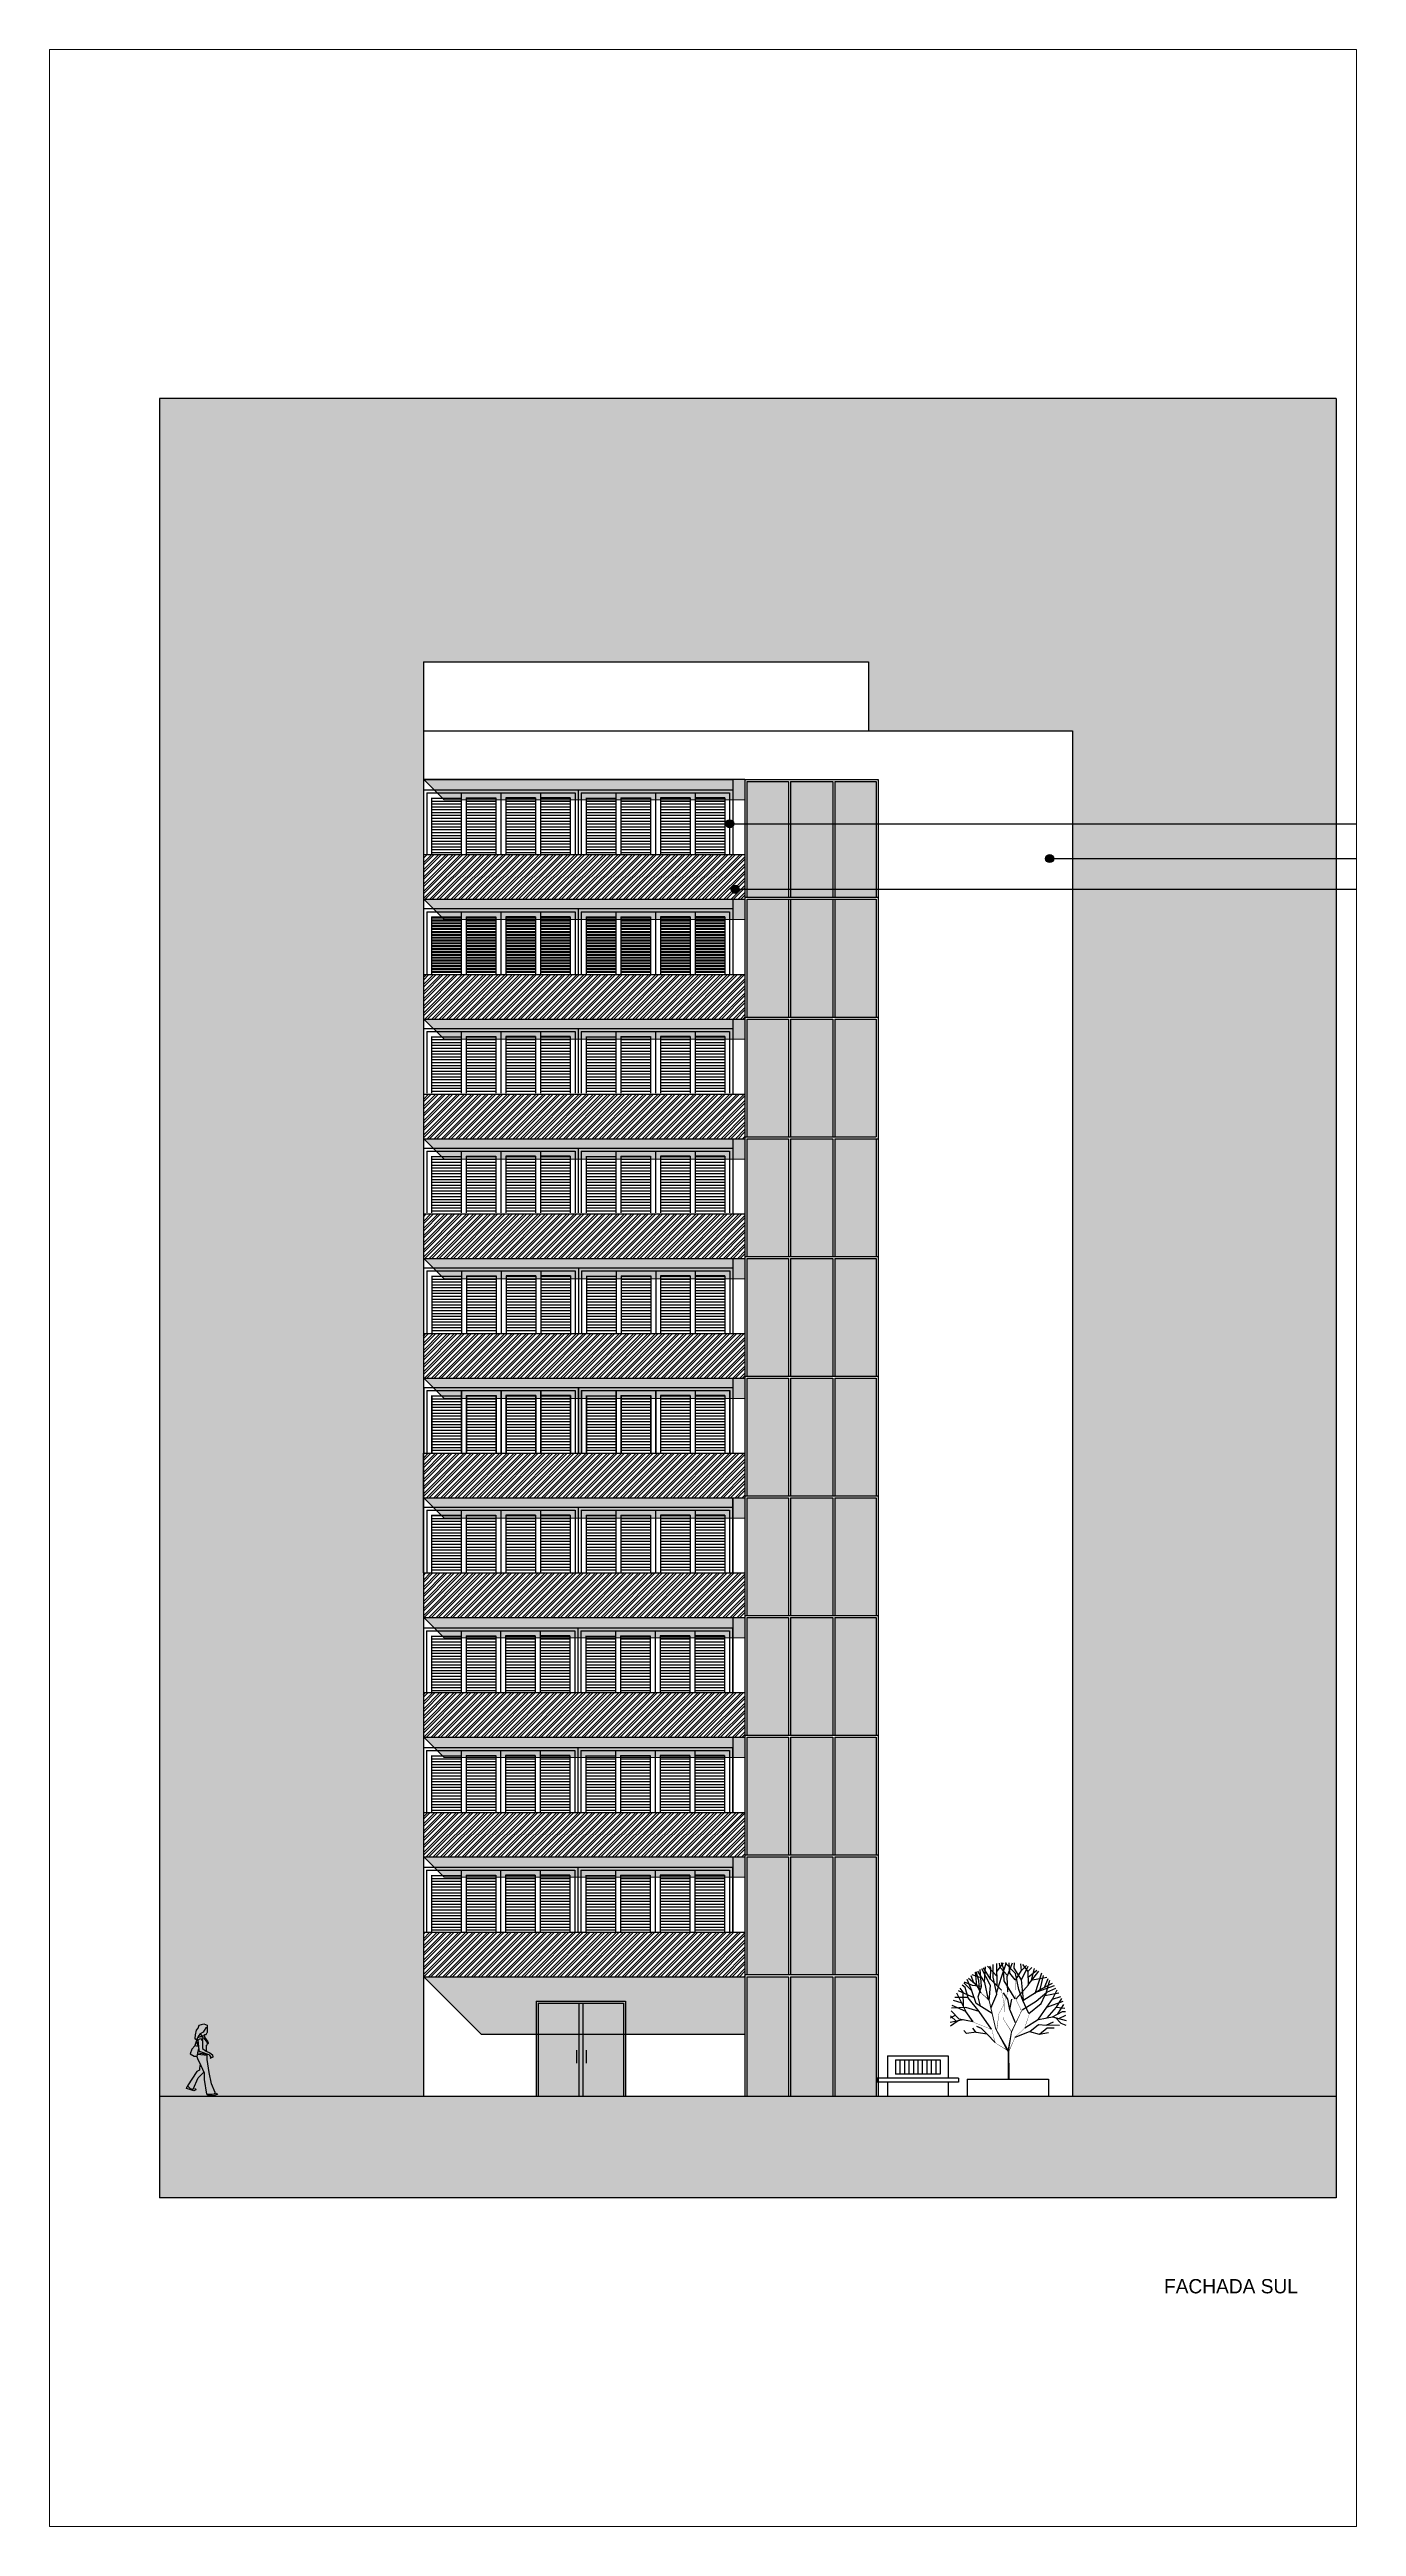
# Paper-space layout 'Layout1' of a CAD drawing. Header units: millimetres. Extents: x 26 to 108, y 20 to 176.
# The model-space entities are those that its viewports show. They can reach past a viewport. Long polylines and large blocks are cut down to what shows.
import ezdxf

# ---------------------------------------------------------------- set-up
doc = ezdxf.new("R2010")
doc.units = ezdxf.units.MM
doc.linetypes.add('ACAD_ISO02W100', pattern=[15, 12, -3])
for name, color, linetype in [('HACHURAS', 13, 'Continuous'), ('MOBIL', 7, 'Continuous'), ('P4', 4, 'Continuous'), ('P5', 5, 'Continuous'), ('projeçao', 7, 'ACAD_ISO02W100'), ('VEGET', 64, 'Continuous')]:
    doc.layers.add(name, color=color, linetype=linetype)
pattern_1 = [(45, (1566.02895, 455.18879), (-0.088388348, 0.088388348), []), (45, (1566.02895, 455.25129), (-0.088388348, 0.088388348), [])]
pattern_2 = [(180, (1144.820705, 687.8108), (-1e-17, -0.070471577), [])]
pattern_3 = [(180, (1148.62998, 687.8108), (-1e-17, -0.070471577), [])]

psp = doc.layouts.get("Layout1")

msp = doc.modelspace()

# ---------------------------------------------------------------- texts
at = {"insert": (979.98956, 680.04096), "char_height": 0.352405, "width": 24.3855, "attachment_point": 1, "rotation": 90}
msp.add_mtext('ESQUADRIA DE MADEIRA PINTADA DE BRANCO', dxfattribs=at)
at = {"insert": (975.23162, 643.73611), "char_height": 0.352405, "width": 24.3855, "attachment_point": 1}
msp.add_mtext('FACHADA SUL', dxfattribs=at)

# ---------------------------------------------------------------- blocks, each defined once
blk = doc.blocks.new('ARV-2')
for points in [[(-1.69, 4.15), (-1.91, 4.66)], [(-1.25, 4.02), (-1.45, 4.38), (-1.84, 4.71)], [(-1.59, 4.51), (-1.72, 4.83)], [(-1.21, 4.72), (-1.67, 4.88)], [(-1.45, 4.38), (-1.52, 5)], [(-1.33, 4.18), (-1.37, 4.61), (-1.48, 5.01)], [(-0.91, 3.72), (-1.09, 4.52), (-1.41, 5.05)], [(-1.29, 3.42), (-1.39, 3.86), (-1.24, 4.34), (-1.3, 5.12)], [(-0.89, 3.69), (-0.82, 4.38), (-1.23, 5.15)], [(-0.82, 4.68), (-1.14, 5.2)], [(-1.1, 4.53), (-1.06, 5.24)], [(-0.52, 4.79), (-0.96, 5.27)], [(-0.31, 4.16), (-0.82, 4.68), (-0.8, 5.19), (-0.86, 5.28)], [(-0.8, 3.33), (-0.53, 3.98), (-0.7, 4.76), (-0.7, 5.36)], [(-0.54, 4.02), (-0.31, 4.77), (-0.08, 5.45)], [(-0.51, 4.37), (-0.53, 5.4)], [(-0.52, 5.04), (-0.22, 5.43)], [(-0.03, 4.85), (-0.38, 5.21), (-0.41, 5.42)], [(0.32, 3.77), (-0.19, 4.59), (-0.22, 5.19), (-0.31, 5.43)], [(0.68, 3.69), (0.49, 4.2), (0.34, 4.94), (-0.14, 5.43)], [(-0.02, 4.08), (-0.05, 4.79), (0.19, 5.43)], [(0.32, 4.65), (0.08, 4.95), (0.05, 5.43)], [(0.62, 4.65), (0.28, 5.18), (0.29, 5.43)], [(0.33, 4.62), (0.62, 5.07), (0.59, 5.38)], [(0.35, 3.75), (0.94, 4.41), (0.92, 5.04), (1.09, 5.21)], [(0.62, 5.07), (0.85, 5.31)], [(0.7, 3.71), (0.62, 4.65), (0.92, 5.28)], [(0.92, 5.03), (0.67, 5.36)], [(0.95, 3.08), (0.68, 3.69), (1.48, 4.19), (1.64, 4.85)], [(0.93, 4.77), (1.33, 5.09)], [(0.93, 4.41), (1.42, 5.04)], [(1.06, 4.57), (1.21, 5.16)], [(1.12, 4.65), (1.78, 4.77)], [(1.25, 4.01), (1.55, 4.96)], [(1.68, 4.29), (1.85, 4.71)], [(1.72, 3.92), (1.92, 4.63)], [(-1.63, 2.69), (-1.96, 3.18), (-2.6, 3.45)], [(-2.14, 3.56), (-2.53, 3.68)], [(-1.86, 3.83), (-2.47, 3.83)], [(-1.96, 3.19), (-2.38, 4.02)], [(-1.58, 3.81), (-2.31, 4.14)], [(-2.07, 3.41), (-2.09, 4.07), (-2.23, 4.26)], [(-1.34, 3.17), (-1.85, 3.81), (-1.99, 4.28), (-2.14, 4.4)], [(-0.74, 3.08), (-1.49, 3.54), (-1.69, 4.14), (-2.05, 4.51)], [(-1.24, 4.34), (-1.66, 4.38), (-2.03, 4.53)], [(0.08, 3.27), (-0.02, 3.74), (-0.22, 4.04)], [(0.34, 2.65), (0.08, 3.27), (0.16, 3.75)], [(0.64, 3.26), (1.3, 3.66), (1.78, 4.07), (2.21, 4.25)], [(0.77, 2.42), (1.4, 2.82), (1.78, 3.38), (2.54, 3.65)], [(0.95, 3.08), (1.52, 3.54), (1.7, 3.92), (2.35, 4.04)], [(1.37, 4.1), (2.14, 4.38)], [(1.48, 4.19), (2.05, 4.49)], [(1.79, 3.38), (2.05, 3.75), (2.44, 3.87)], [(2.05, 3.75), (2.27, 4.18)], [(2.23, 3.38), (2.48, 3.78)], [(2.3, 3.07), (2.58, 3.5)], [(-2.44, 3), (-2.69, 2.87)], [(-2.09, 2.79), (-2.69, 2.66)], [(-2.39, 2.72), (-2.68, 2.98)], [(-2.32, 2.74), (-2.68, 2.49)], [(-1.63, 2.69), (-2.27, 2.82), (-2.65, 3.21)], [(-0.77, 2.35), (-1.34, 3.17), (-1.96, 3.36), (-2.63, 3.33)], [(-1.48, 2.22), (-1.93, 2.16), (-2.05, 2.3)], [(-0.61, 1.74), (-0.97, 2.12), (-1.48, 2.21), (-1.64, 2.4)], [(-0.98, 2.12), (-1.24, 2.39), (-1.46, 2.48)], [(1, 2.25), (1.4, 2.57), (1.76, 2.54), (2.09, 2.69)], [(1.4, 2.81), (2.05, 2.93), (2.51, 3.18), (2.66, 3.17)], [(1.45, 2.12), (1.81, 2.42), (2.12, 2.42)], [(1.8, 2.88), (2.23, 3.38), (2.62, 3.33)], [(1.81, 2.56), (2.38, 2.55)], [(2.05, 2.93), (2.68, 2.76)], [(2.19, 2.89), (2.44, 2.64), (2.67, 2.55)], [(2.34, 2.85), (2.67, 3)], [(0.32, 1.99), (0.98, 2.25), (1.43, 2.12), (1.87, 2.21)]]:
    blk.add_lwpolyline(points)
for points in [[(0.62, 3.2, 0.0225, 0.012, 0), (0.34, 3.77, 0.012, 0.012, 0), (0.35, 4.5, 0.012, 0.012, 0), (0.32, 4.64, 0.012, 0.012, 0)], [(-0.01, 1.35, 0.09, 0.045, 0), (-0.58, 2.37, 0.045, 0.045, 0), (-0.89, 3.71, 0.045, 0.015, 0), (-1.27, 4.04, 0.015, 0.015, 0)], [(-0.53, 2.34, 0.0225, 0.012, 0), (-0.43, 3.08, 0.012, 0.012, 0), (-0.23, 3.44, 0.012, 0.012, 0), (-0.02, 4.08, 0.012, 0.012, 0)], [(0.16, 2.22, 0.0225, 0.012, 0), (-0.2, 2.79, 0.012, 0.012, 0), (-0.19, 3.53, 0.012, 0.012, 0), (-0.32, 4.17, 0.012, 0.012, 0)], [(-0.05, 1.38, 0.0225, 0.012, 0), (-0.61, 1.73, 0.012, 0.012, 0), (-0.76, 2.34, 0.012, 0.012, 0), (-1.66, 2.7, 0.012, 0.012, 0)], [(0.02, 0.04, 0.105, 0.0725, 0), (0.01, 1.4, 0.0725, 0.0478, 0), (0.15, 2.23, 0.0478, 0.0225, 0), (0.62, 3.21, 0.0225, 0.0225, 0)], [(0.04, 1.35, 0.0225, 0.012, 0), (0.32, 2, 0.012, 0.012, 0), (0.76, 2.4, 0.012, 0.012, 0), (0.97, 3.05, 0.012, 0.012, 0)]]:
    blk.add_lwpolyline(points, format="xyseb")

# ---------------------------------------------------------------- hatches: boundary and pattern name
for color, points in [(254, [(979.47651, 690.0813), (950.47651, 690.0813), (950.47651, 648.23756), (956.97651, 648.23756), (956.97651, 681.88756), (956.97651, 683.58756), (967.94921, 683.58756), (967.94921, 681.88756), (972.97651, 681.88756), (972.97651, 648.23756), (979.47651, 648.23756)]), (253, [(964.90151, 680.68756), (956.98665, 680.68756), (957.48665, 680.18756), (964.90151, 680.18756)]), (253, [(964.90151, 677.73756), (956.98665, 677.73756), (957.48665, 677.23756), (964.90151, 677.23756)]), (253, [(964.90151, 674.78756), (956.98665, 674.78756), (957.48665, 674.28756), (964.90151, 674.28756)]), (253, [(964.90151, 671.83756), (956.98665, 671.83756), (957.48665, 671.33756), (964.90151, 671.33756)]), (253, [(964.90151, 668.88756), (956.98665, 668.88756), (957.48665, 668.38756), (964.90151, 668.38756)]), (253, [(964.90695, 665.93756), (956.99209, 665.93756), (957.49209, 665.43756), (964.90695, 665.43756)]), (253, [(964.90151, 662.98756), (956.98665, 662.98756), (957.48665, 662.48756), (964.90151, 662.48756)]), (253, [(964.90151, 660.03756), (956.98665, 660.03756), (957.48665, 659.53756), (964.90151, 659.53756)]), (253, [(964.90151, 657.08756), (956.98665, 657.08756), (957.48665, 656.58756), (964.90151, 656.58756)]), (253, [(964.90151, 654.13756), (956.98665, 654.13756), (957.48665, 653.63756), (964.90151, 653.63756)]), (253, [(964.90151, 651.18756), (956.98665, 651.18756), (958.40086, 649.77334), (959.75723, 649.77334), (959.75723, 650.5868), (961.95723, 650.5868), (961.95723, 649.77334), (964.90151, 649.77334)]), (253, [(979.47651, 648.23756), (950.47651, 648.23756), (950.47651, 645.73756), (979.47651, 645.73756)])]:
    msp.add_hatch(color=color).paths.add_polyline_path(points)
h = msp.add_hatch(color=254)
h.paths.add_polyline_path([(964.95151, 677.78756), (965.97612, 677.78756), (965.97612, 680.63756), (965.94151, 680.63756), (964.95151, 680.63756)])
h.paths.add_polyline_path([(967.06612, 680.63756), (966.02612, 680.63756), (966.02612, 677.78756), (967.06612, 677.78756)])
h.paths.add_polyline_path([(968.13482, 680.63756), (967.11612, 680.63756), (967.11612, 677.78756), (968.13482, 677.78756)])
h.paths.add_polyline_path([(968.13482, 677.73756), (967.11612, 677.73756), (967.11612, 674.83756), (968.13482, 674.83756)])
h.paths.add_polyline_path([(967.06612, 677.73756), (966.02612, 677.73756), (966.02612, 674.83756), (967.06612, 674.83756)])
h.paths.add_polyline_path([(965.97612, 677.73756), (965.94151, 677.73756), (964.95151, 677.73756), (964.95151, 674.88756), (964.95151, 674.83756), (965.97612, 674.83756)])
h.paths.add_polyline_path([(964.95151, 671.93756), (964.95151, 671.88756), (965.97612, 671.88756), (965.97612, 674.78756), (965.94151, 674.78756), (964.95151, 674.78756)])
h.paths.add_polyline_path([(967.06612, 674.78756), (966.02612, 674.78756), (966.02612, 671.88756), (967.06612, 671.88756)])
h.paths.add_polyline_path([(968.13482, 674.78756), (967.11612, 674.78756), (967.11612, 671.88756), (968.13482, 671.88756)])
h.paths.add_polyline_path([(967.11612, 668.93756), (968.13482, 668.93756), (968.13482, 671.83756), (967.11612, 671.83756)])
h.paths.add_polyline_path([(966.02612, 668.93756), (967.06612, 668.93756), (967.06612, 671.83756), (966.02612, 671.83756)])
h.paths.add_polyline_path([(965.97612, 671.83756), (965.94151, 671.83756), (964.95151, 671.83756), (964.95151, 668.98756), (964.95151, 668.93756), (965.89151, 668.93756), (965.97612, 668.93756)])
h.paths.add_polyline_path([(965.97612, 668.88756), (964.95151, 668.88756), (964.95151, 665.98756), (965.97612, 665.98756)])
h.paths.add_polyline_path([(967.06612, 668.88756), (966.02612, 668.88756), (966.02612, 665.98756), (967.06612, 665.98756)])
h.paths.add_polyline_path([(967.11612, 665.98756), (968.13482, 665.98756), (968.13482, 668.88756), (967.11612, 668.88756)])
h.paths.add_polyline_path([(968.13482, 665.93756), (967.11612, 665.93756), (967.11612, 663.03756), (968.13482, 663.03756)])
h.paths.add_polyline_path([(967.06612, 665.93756), (966.02612, 665.93756), (966.02612, 663.03756), (967.06612, 663.03756)])
h.paths.add_polyline_path([(965.97612, 665.93756), (964.95151, 665.93756), (964.95151, 663.03756), (965.97612, 663.03756)])
h.paths.add_polyline_path([(965.97612, 662.98756), (964.95151, 662.98756), (964.95151, 660.08756), (965.97612, 660.08756)])
h.paths.add_polyline_path([(967.06612, 662.98756), (966.02612, 662.98756), (966.02612, 660.08756), (967.06612, 660.08756)])
h.paths.add_polyline_path([(968.13482, 662.98756), (967.11612, 662.98756), (967.11612, 660.08756), (968.13482, 660.08756)])
h.paths.add_polyline_path([(967.11612, 657.13756), (968.13482, 657.13756), (968.13482, 660.03756), (967.11612, 660.03756)])
h.paths.add_polyline_path([(967.06612, 660.03756), (966.02612, 660.03756), (966.02612, 657.13756), (967.06612, 657.13756)])
h.paths.add_polyline_path([(964.95151, 657.13756), (965.97612, 657.13756), (965.97612, 660.03756), (964.95151, 660.03756)])
h.paths.add_polyline_path([(965.97612, 657.08756), (964.95151, 657.08756), (964.95151, 654.18756), (965.97612, 654.18756)])
h.paths.add_polyline_path([(967.06612, 657.08756), (966.02612, 657.08756), (966.02612, 654.18756), (967.06612, 654.18756)])
h.paths.add_polyline_path([(967.11612, 654.18756), (968.13482, 654.18756), (968.13482, 657.08756), (967.11612, 657.08756)])
h.paths.add_polyline_path([(967.11612, 651.23756), (968.13482, 651.23756), (968.13482, 654.13756), (967.11612, 654.13756)])
h.paths.add_polyline_path([(967.06612, 654.13756), (966.02612, 654.13756), (966.02612, 651.23756), (967.06612, 651.23756)])
h.paths.add_polyline_path([(965.97612, 654.13756), (964.95151, 654.13756), (964.95151, 651.23756), (965.97612, 651.23756)])
h.paths.add_polyline_path([(965.97612, 651.18756), (964.95151, 651.18756), (964.95151, 648.23756), (965.97612, 648.23756)])
h.paths.add_polyline_path([(967.06612, 651.18756), (966.02612, 651.18756), (966.02612, 648.23756), (967.06612, 648.23756)])
h.paths.add_polyline_path([(967.11612, 651.18756), (967.11612, 648.23756), (968.13482, 648.23756), (968.13482, 651.18756)])
h = msp.add_hatch()
h.set_pattern_fill('STEEL', color=6, style=0)
h.set_pattern_definition(pattern_1)
h.paths.add_polyline_path([(956.97651, 678.83756), (956.97651, 677.73756), (964.90151, 677.73756), (964.90151, 678.83756)])
h = msp.add_hatch()
h.set_pattern_fill('STEEL', color=6, style=0)
h.set_pattern_definition(pattern_1)
h.paths.add_polyline_path([(956.97651, 675.88756), (956.97651, 674.78756), (964.90151, 674.78756), (964.90151, 675.88756)])
h.paths.add_polyline_path([(964.90151, 671.83756), (964.90151, 672.93756), (956.97651, 672.93756), (956.97651, 671.83756)])
h.paths.add_polyline_path([(964.90151, 668.88756), (964.90151, 669.98756), (956.97651, 669.98756), (956.97651, 668.88756)])
h.paths.add_polyline_path([(964.90151, 665.93756), (964.90151, 667.03756), (956.97651, 667.03756), (956.97651, 665.93756)])
h.paths.add_polyline_path([(956.97651, 664.08756), (956.97651, 662.98756), (964.90151, 662.98756), (964.90151, 664.08756)])
h.paths.add_polyline_path([(964.90151, 660.03756), (964.90151, 661.13756), (956.97651, 661.13756), (956.97651, 660.03756)])
h.paths.add_polyline_path([(956.97651, 658.18756), (956.97651, 657.08756), (964.90151, 657.08756), (964.90151, 658.18756)])
h.paths.add_polyline_path([(956.97651, 655.23756), (956.97651, 654.13756), (964.90151, 654.13756), (964.90151, 655.23756)])
h.paths.add_polyline_path([(956.97651, 652.28756), (956.97651, 651.18756), (964.90151, 651.18756), (964.90151, 652.28756)])
h = msp.add_hatch(color=253)
h.paths.add_polyline_path([(961.95723, 650.5868), (959.75723, 650.5868), (959.75723, 648.2368), (959.80723, 648.2368), (959.80723, 650.5368), (961.90723, 650.5368), (961.90723, 648.2368), (961.95723, 648.2368)])
h.paths.add_polyline_path([(960.90723, 650.5368), (960.80723, 650.5368), (960.80723, 648.2368), (960.90723, 648.2368)], flags=17)
h = msp.add_hatch(color=253)
h.paths.add_polyline_path([(960.80723, 650.5368), (959.80723, 650.5368), (959.80723, 649.77334), (960.80723, 649.77334)])
h.paths.add_polyline_path([(961.90723, 650.5368), (960.90723, 650.5368), (960.90723, 649.77334), (961.90723, 649.77334)])
h = msp.add_hatch(color=254)
h.paths.add_polyline_path([(960.80723, 650.5368), (959.80723, 650.5368), (959.80723, 648.2368), (960.80723, 648.2368)])
h.paths.add_polyline_path([(960.90723, 648.2368), (961.90723, 648.2368), (961.90723, 650.5368), (960.90723, 650.5368)])
at = {"layer": 'HACHURAS'}
h = msp.add_hatch(dxfattribs=at)
h.set_pattern_fill('ANSI31,_O', color=1, scale=0.563773, angle=135)
h.set_pattern_definition([(180, (1144.820705, 693.69033), (-1e-17, -0.070471577), [])])
h.paths.add_polyline_path([(957.91243, 680.23937), (957.18105, 680.23937), (957.18105, 678.83756), (957.91243, 678.83756)])
h.paths.add_polyline_path([(958.7657, 680.23937), (958.03432, 680.23937), (958.03432, 678.83756), (958.7657, 678.83756)])
h.paths.add_polyline_path([(959.74088, 680.23937), (959.0095, 680.23937), (959.0095, 678.83756), (959.74088, 678.83756)])
h.paths.add_polyline_path([(960.59416, 680.23937), (959.86278, 680.23937), (959.86278, 678.83756), (960.59416, 678.83756)])
h = msp.add_hatch(dxfattribs=at)
h.set_pattern_fill('ANSI31,_O', color=1, scale=0.563773, angle=135)
h.set_pattern_definition([(180, (1148.62998, 693.69033), (-1e-17, -0.070471577), [])])
h.paths.add_polyline_path([(961.7217, 680.23937), (960.99032, 680.23937), (960.99032, 678.83756), (961.7217, 678.83756)])
h.paths.add_polyline_path([(962.57498, 680.23937), (961.8436, 680.23937), (961.8436, 678.83756), (962.57498, 678.83756)])
h.paths.add_polyline_path([(963.55015, 680.23937), (962.81877, 680.23937), (962.81877, 678.83756), (963.55015, 678.83756)])
h.paths.add_polyline_path([(964.40343, 680.23937), (963.67205, 680.23937), (963.67205, 678.83756), (964.40343, 678.83756)])
h = msp.add_hatch(dxfattribs=at)
h.set_pattern_fill('ANSI31,_O', color=1, scale=0.563773, angle=135)
h.set_pattern_definition([(180, (1144.820705, 690.7608), (-1e-17, -0.070471577), [])])
h.paths.add_polyline_path([(957.91243, 677.30984), (957.18105, 677.30984), (957.18105, 675.90803), (957.91243, 675.90803)])
h.paths.add_polyline_path([(958.7657, 677.30984), (958.03432, 677.30984), (958.03432, 675.90803), (958.7657, 675.90803)])
h.paths.add_polyline_path([(959.74088, 677.30984), (959.0095, 677.30984), (959.0095, 675.90803), (959.74088, 675.90803)])
h.paths.add_polyline_path([(960.59416, 677.30984), (959.86278, 677.30984), (959.86278, 675.90803), (960.59416, 675.90803)])
h = msp.add_hatch(dxfattribs=at)
h.set_pattern_fill('ANSI31,_O', color=1, scale=0.563773, angle=135)
h.set_pattern_definition([(180, (1144.820705, 690.74033), (-1e-17, -0.070471577), [])])
h.paths.add_polyline_path([(957.91243, 677.28937), (957.18105, 677.28937), (957.18105, 675.88756), (957.91243, 675.88756)])
h.paths.add_polyline_path([(958.7657, 677.28937), (958.03432, 677.28937), (958.03432, 675.88756), (958.7657, 675.88756)])
h.paths.add_polyline_path([(959.74088, 677.28937), (959.0095, 677.28937), (959.0095, 675.88756), (959.74088, 675.88756)])
h.paths.add_polyline_path([(960.59416, 677.28937), (959.86278, 677.28937), (959.86278, 675.88756), (960.59416, 675.88756)])
h = msp.add_hatch(dxfattribs=at)
h.set_pattern_fill('ANSI31,_O', color=1, scale=0.563773, angle=135)
h.set_pattern_definition([(180, (1148.62998, 690.7608), (-1e-17, -0.070471577), [])])
h.paths.add_polyline_path([(961.7217, 677.30984), (960.99032, 677.30984), (960.99032, 675.90803), (961.7217, 675.90803)])
h.paths.add_polyline_path([(962.57498, 677.30984), (961.8436, 677.30984), (961.8436, 675.90803), (962.57498, 675.90803)])
h.paths.add_polyline_path([(963.55015, 677.30984), (962.81877, 677.30984), (962.81877, 675.90803), (963.55015, 675.90803)])
h.paths.add_polyline_path([(964.40343, 677.30984), (963.67205, 677.30984), (963.67205, 675.90803), (964.40343, 675.90803)])
h = msp.add_hatch(dxfattribs=at)
h.set_pattern_fill('ANSI31,_O', color=1, scale=0.563773, angle=135)
h.set_pattern_definition([(180, (1148.62998, 690.74033), (-1e-17, -0.070471577), [])])
h.paths.add_polyline_path([(961.7217, 677.28937), (960.99032, 677.28937), (960.99032, 675.88756), (961.7217, 675.88756)])
h.paths.add_polyline_path([(962.57498, 677.28937), (961.8436, 677.28937), (961.8436, 675.88756), (962.57498, 675.88756)])
h.paths.add_polyline_path([(963.55015, 677.28937), (962.81877, 677.28937), (962.81877, 675.88756), (963.55015, 675.88756)])
h.paths.add_polyline_path([(964.40343, 677.28937), (963.67205, 677.28937), (963.67205, 675.88756), (964.40343, 675.88756)])
h = msp.add_hatch(dxfattribs=at)
h.set_pattern_fill('ANSI31,_O', color=1, scale=0.563773, angle=135)
h.set_pattern_definition(pattern_2)
h.paths.add_polyline_path([(957.91243, 674.35984), (957.18105, 674.35984), (957.18105, 672.95803), (957.91243, 672.95803)])
h.paths.add_polyline_path([(958.7657, 674.35984), (958.03432, 674.35984), (958.03432, 672.95803), (958.7657, 672.95803)])
h.paths.add_polyline_path([(959.74088, 674.35984), (959.0095, 674.35984), (959.0095, 672.95803), (959.74088, 672.95803)])
h.paths.add_polyline_path([(960.59416, 674.35984), (959.86278, 674.35984), (959.86278, 672.95803), (960.59416, 672.95803)])
h = msp.add_hatch(dxfattribs=at)
h.set_pattern_fill('ANSI31,_O', color=1, scale=0.563773, angle=135)
h.set_pattern_definition(pattern_2)
h.paths.add_polyline_path([(957.91243, 674.35984), (957.18105, 674.35984), (957.18105, 672.95803), (957.91243, 672.95803)])
h.paths.add_polyline_path([(958.7657, 674.35984), (958.03432, 674.35984), (958.03432, 672.95803), (958.7657, 672.95803)])
h.paths.add_polyline_path([(959.74088, 674.35984), (959.0095, 674.35984), (959.0095, 672.95803), (959.74088, 672.95803)])
h.paths.add_polyline_path([(960.59416, 674.35984), (959.86278, 674.35984), (959.86278, 672.95803), (960.59416, 672.95803)])
h = msp.add_hatch(dxfattribs=at)
h.set_pattern_fill('ANSI31,_O', color=1, scale=0.563773, angle=135)
h.set_pattern_definition(pattern_3)
h.paths.add_polyline_path([(961.7217, 674.35984), (960.99032, 674.35984), (960.99032, 672.95803), (961.7217, 672.95803)])
h.paths.add_polyline_path([(962.57498, 674.35984), (961.8436, 674.35984), (961.8436, 672.95803), (962.57498, 672.95803)])
h.paths.add_polyline_path([(963.55015, 674.35984), (962.81877, 674.35984), (962.81877, 672.95803), (963.55015, 672.95803)])
h.paths.add_polyline_path([(964.40343, 674.35984), (963.67205, 674.35984), (963.67205, 672.95803), (964.40343, 672.95803)])
h = msp.add_hatch(dxfattribs=at)
h.set_pattern_fill('ANSI31,_O', color=1, scale=0.563773, angle=135)
h.set_pattern_definition(pattern_3)
h.paths.add_polyline_path([(961.7217, 674.35984), (960.99032, 674.35984), (960.99032, 672.95803), (961.7217, 672.95803)])
h.paths.add_polyline_path([(962.57498, 674.35984), (961.8436, 674.35984), (961.8436, 672.95803), (962.57498, 672.95803)])
h.paths.add_polyline_path([(963.55015, 674.35984), (962.81877, 674.35984), (962.81877, 672.95803), (963.55015, 672.95803)])
h.paths.add_polyline_path([(964.40343, 674.35984), (963.67205, 674.35984), (963.67205, 672.95803), (964.40343, 672.95803)])
h = msp.add_hatch(dxfattribs=at)
h.set_pattern_fill('ANSI31,_O', color=1, scale=0.563773, angle=135)
h.set_pattern_definition([(180, (1144.820705, 684.8608), (-1e-17, -0.070471577), [])])
h.paths.add_polyline_path([(957.91243, 671.40984), (957.18105, 671.40984), (957.18105, 670.00803), (957.91243, 670.00803)])
h.paths.add_polyline_path([(958.7657, 671.40984), (958.03432, 671.40984), (958.03432, 670.00803), (958.7657, 670.00803)])
h.paths.add_polyline_path([(959.74088, 671.40984), (959.0095, 671.40984), (959.0095, 670.00803), (959.74088, 670.00803)])
h.paths.add_polyline_path([(960.59416, 671.40984), (959.86278, 671.40984), (959.86278, 670.00803), (960.59416, 670.00803)])
h = msp.add_hatch(dxfattribs=at)
h.set_pattern_fill('ANSI31,_O', color=1, scale=0.563773, angle=135)
h.set_pattern_definition([(180, (1148.62998, 684.8608), (-1e-17, -0.070471577), [])])
h.paths.add_polyline_path([(961.7217, 671.40984), (960.99032, 671.40984), (960.99032, 670.00803), (961.7217, 670.00803)])
h.paths.add_polyline_path([(962.57498, 671.40984), (961.8436, 671.40984), (961.8436, 670.00803), (962.57498, 670.00803)])
h.paths.add_polyline_path([(963.55015, 671.40984), (962.81877, 671.40984), (962.81877, 670.00803), (963.55015, 670.00803)])
h.paths.add_polyline_path([(964.40343, 671.40984), (963.67205, 671.40984), (963.67205, 670.00803), (964.40343, 670.00803)])
h = msp.add_hatch(dxfattribs=at)
h.set_pattern_fill('ANSI31,_O', color=1, scale=0.563773, angle=135)
h.set_pattern_definition([(180, (1144.826145, 681.9108), (-1e-17, -0.070471577), [])])
h.paths.add_polyline_path([(957.91787, 668.45984), (957.18649, 668.45984), (957.18649, 667.05803), (957.91787, 667.05803)])
h.paths.add_polyline_path([(958.77114, 668.45984), (958.03976, 668.45984), (958.03976, 667.05803), (958.77114, 667.05803)])
h.paths.add_polyline_path([(959.74632, 668.45984), (959.01494, 668.45984), (959.01494, 667.05803), (959.74632, 667.05803)])
h.paths.add_polyline_path([(960.5996, 668.45984), (959.86821, 668.45984), (959.86821, 667.05803), (960.5996, 667.05803)])
h = msp.add_hatch(dxfattribs=at)
h.set_pattern_fill('ANSI31,_O', color=1, scale=0.563773, angle=135)
h.set_pattern_definition([(180, (1144.826145, 681.9108), (-1e-17, -0.070471577), [])])
h.paths.add_polyline_path([(957.91787, 668.45984), (957.18649, 668.45984), (957.18649, 667.05803), (957.91787, 667.05803)])
h.paths.add_polyline_path([(958.77114, 668.45984), (958.03976, 668.45984), (958.03976, 667.05803), (958.77114, 667.05803)])
h.paths.add_polyline_path([(959.74632, 668.45984), (959.01494, 668.45984), (959.01494, 667.05803), (959.74632, 667.05803)])
h.paths.add_polyline_path([(960.5996, 668.45984), (959.86821, 668.45984), (959.86821, 667.05803), (960.5996, 667.05803)])
h = msp.add_hatch(dxfattribs=at)
h.set_pattern_fill('ANSI31,_O', color=1, scale=0.563773, angle=135)
h.set_pattern_definition([(180, (1148.63542, 681.9108), (-1e-17, -0.070471577), [])])
h.paths.add_polyline_path([(961.72714, 668.45984), (960.99576, 668.45984), (960.99576, 667.05803), (961.72714, 667.05803)])
h.paths.add_polyline_path([(962.58042, 668.45984), (961.84904, 668.45984), (961.84904, 667.05803), (962.58042, 667.05803)])
h.paths.add_polyline_path([(963.55559, 668.45984), (962.82421, 668.45984), (962.82421, 667.05803), (963.55559, 667.05803)])
h.paths.add_polyline_path([(964.40887, 668.45984), (963.67749, 668.45984), (963.67749, 667.05803), (964.40887, 667.05803)])
h = msp.add_hatch(dxfattribs=at)
h.set_pattern_fill('ANSI31,_O', color=1, scale=0.563773, angle=135)
h.set_pattern_definition([(180, (1148.63542, 681.9108), (-1e-17, -0.070471577), [])])
h.paths.add_polyline_path([(961.72714, 668.45984), (960.99576, 668.45984), (960.99576, 667.05803), (961.72714, 667.05803)])
h.paths.add_polyline_path([(962.58042, 668.45984), (961.84904, 668.45984), (961.84904, 667.05803), (962.58042, 667.05803)])
h.paths.add_polyline_path([(963.55559, 668.45984), (962.82421, 668.45984), (962.82421, 667.05803), (963.55559, 667.05803)])
h.paths.add_polyline_path([(964.40887, 668.45984), (963.67749, 668.45984), (963.67749, 667.05803), (964.40887, 667.05803)])
h = msp.add_hatch(dxfattribs=at)
h.set_pattern_fill('ANSI31,_O', color=1, scale=0.563773, angle=135)
h.set_pattern_definition([(180, (1144.820705, 678.9608), (-1e-17, -0.070471577), [])])
h.paths.add_polyline_path([(957.91243, 665.50984), (957.18105, 665.50984), (957.18105, 664.10803), (957.91243, 664.10803)])
h.paths.add_polyline_path([(958.7657, 665.50984), (958.03432, 665.50984), (958.03432, 664.10803), (958.7657, 664.10803)])
h.paths.add_polyline_path([(959.74088, 665.50984), (959.0095, 665.50984), (959.0095, 664.10803), (959.74088, 664.10803)])
h.paths.add_polyline_path([(960.59416, 665.50984), (959.86278, 665.50984), (959.86278, 664.10803), (960.59416, 664.10803)])
h = msp.add_hatch(dxfattribs=at)
h.set_pattern_fill('ANSI31,_O', color=1, scale=0.563773, angle=135)
h.set_pattern_definition([(180, (1144.820705, 678.9608), (-1e-17, -0.070471577), [])])
h.paths.add_polyline_path([(957.91243, 665.50984), (957.18105, 665.50984), (957.18105, 664.10803), (957.91243, 664.10803)])
h.paths.add_polyline_path([(958.7657, 665.50984), (958.03432, 665.50984), (958.03432, 664.10803), (958.7657, 664.10803)])
h.paths.add_polyline_path([(959.74088, 665.50984), (959.0095, 665.50984), (959.0095, 664.10803), (959.74088, 664.10803)])
h.paths.add_polyline_path([(960.59416, 665.50984), (959.86278, 665.50984), (959.86278, 664.10803), (960.59416, 664.10803)])
h = msp.add_hatch(dxfattribs=at)
h.set_pattern_fill('ANSI31,_O', color=1, scale=0.563773, angle=135)
h.set_pattern_definition([(180, (1144.826145, 678.9608), (-1e-17, -0.070471577), [])])
h.paths.add_polyline_path([(957.91787, 665.50984), (957.18649, 665.50984), (957.18649, 664.10803), (957.91787, 664.10803)])
h.paths.add_polyline_path([(958.77114, 665.50984), (958.03976, 665.50984), (958.03976, 664.10803), (958.77114, 664.10803)])
h.paths.add_polyline_path([(959.74632, 665.50984), (959.01494, 665.50984), (959.01494, 664.10803), (959.74632, 664.10803)])
h.paths.add_polyline_path([(960.5996, 665.50984), (959.86821, 665.50984), (959.86821, 664.10803), (960.5996, 664.10803)])
h = msp.add_hatch(dxfattribs=at)
h.set_pattern_fill('ANSI31,_O', color=1, scale=0.563773, angle=135)
h.set_pattern_definition([(180, (1148.62998, 678.9608), (-1e-17, -0.070471577), [])])
h.paths.add_polyline_path([(961.7217, 665.50984), (960.99032, 665.50984), (960.99032, 664.10803), (961.7217, 664.10803)])
h.paths.add_polyline_path([(962.57498, 665.50984), (961.8436, 665.50984), (961.8436, 664.10803), (962.57498, 664.10803)])
h.paths.add_polyline_path([(963.55015, 665.50984), (962.81877, 665.50984), (962.81877, 664.10803), (963.55015, 664.10803)])
h.paths.add_polyline_path([(964.40343, 665.50984), (963.67205, 665.50984), (963.67205, 664.10803), (964.40343, 664.10803)])
h = msp.add_hatch(dxfattribs=at)
h.set_pattern_fill('ANSI31,_O', color=1, scale=0.563773, angle=135)
h.set_pattern_definition([(180, (1148.62998, 678.9608), (-1e-17, -0.070471577), [])])
h.paths.add_polyline_path([(961.7217, 665.50984), (960.99032, 665.50984), (960.99032, 664.10803), (961.7217, 664.10803)])
h.paths.add_polyline_path([(962.57498, 665.50984), (961.8436, 665.50984), (961.8436, 664.10803), (962.57498, 664.10803)])
h.paths.add_polyline_path([(963.55015, 665.50984), (962.81877, 665.50984), (962.81877, 664.10803), (963.55015, 664.10803)])
h.paths.add_polyline_path([(964.40343, 665.50984), (963.67205, 665.50984), (963.67205, 664.10803), (964.40343, 664.10803)])
h = msp.add_hatch(dxfattribs=at)
h.set_pattern_fill('ANSI31,_O', color=1, scale=0.563773, angle=135)
h.set_pattern_definition([(180, (1148.63542, 678.9608), (-1e-17, -0.070471577), [])])
h.paths.add_polyline_path([(961.72714, 665.50984), (960.99576, 665.50984), (960.99576, 664.10803), (961.72714, 664.10803)])
h.paths.add_polyline_path([(962.58042, 665.50984), (961.84904, 665.50984), (961.84904, 664.10803), (962.58042, 664.10803)])
h.paths.add_polyline_path([(963.55559, 665.50984), (962.82421, 665.50984), (962.82421, 664.10803), (963.55559, 664.10803)])
h.paths.add_polyline_path([(964.40887, 665.50984), (963.67749, 665.50984), (963.67749, 664.10803), (964.40887, 664.10803)])
h = msp.add_hatch(dxfattribs=at)
h.set_pattern_fill('ANSI31,_O', color=1, scale=0.563773, angle=135)
h.set_pattern_definition([(180, (1144.820705, 676.0108), (-1e-17, -0.070471577), [])])
h.paths.add_polyline_path([(957.91243, 662.55984), (957.18105, 662.55984), (957.18105, 661.15803), (957.91243, 661.15803)])
h.paths.add_polyline_path([(958.7657, 662.55984), (958.03432, 662.55984), (958.03432, 661.15803), (958.7657, 661.15803)])
h.paths.add_polyline_path([(959.74088, 662.55984), (959.0095, 662.55984), (959.0095, 661.15803), (959.74088, 661.15803)])
h.paths.add_polyline_path([(960.59416, 662.55984), (959.86278, 662.55984), (959.86278, 661.15803), (960.59416, 661.15803)])
h = msp.add_hatch(dxfattribs=at)
h.set_pattern_fill('ANSI31,_O', color=1, scale=0.563773, angle=135)
h.set_pattern_definition([(180, (1148.62998, 676.0108), (-1e-17, -0.070471577), [])])
h.paths.add_polyline_path([(961.7217, 662.55984), (960.99032, 662.55984), (960.99032, 661.15803), (961.7217, 661.15803)])
h.paths.add_polyline_path([(962.57498, 662.55984), (961.8436, 662.55984), (961.8436, 661.15803), (962.57498, 661.15803)])
h.paths.add_polyline_path([(963.55015, 662.55984), (962.81877, 662.55984), (962.81877, 661.15803), (963.55015, 661.15803)])
h.paths.add_polyline_path([(964.40343, 662.55984), (963.67205, 662.55984), (963.67205, 661.15803), (964.40343, 661.15803)])
h = msp.add_hatch(dxfattribs=at)
h.set_pattern_fill('ANSI31,_O', color=1, scale=0.563773, angle=135)
h.set_pattern_definition([(180, (1144.814254, 673.04033), (-1e-17, -0.070471577), [])])
h.paths.add_polyline_path([(957.90598, 659.58937), (957.1746, 659.58937), (957.1746, 658.18756), (957.90598, 658.18756)])
h.paths.add_polyline_path([(958.75925, 659.58937), (958.02787, 659.58937), (958.02787, 658.18756), (958.75925, 658.18756)])
h.paths.add_polyline_path([(959.73443, 659.58937), (959.00305, 659.58937), (959.00305, 658.18756), (959.73443, 658.18756)])
h.paths.add_polyline_path([(960.58771, 659.58937), (959.85632, 659.58937), (959.85632, 658.18756), (960.58771, 658.18756)])
h = msp.add_hatch(dxfattribs=at)
h.set_pattern_fill('ANSI31,_O', color=1, scale=0.563773, angle=135)
h.set_pattern_definition([(180, (1148.62353, 673.04033), (-1e-17, -0.070471577), [])])
h.paths.add_polyline_path([(961.71525, 659.58937), (960.98387, 659.58937), (960.98387, 658.18756), (961.71525, 658.18756)])
h.paths.add_polyline_path([(962.56853, 659.58937), (961.83715, 659.58937), (961.83715, 658.18756), (962.56853, 658.18756)])
h.paths.add_polyline_path([(963.5437, 659.58937), (962.81232, 659.58937), (962.81232, 658.18756), (963.5437, 658.18756)])
h.paths.add_polyline_path([(964.39698, 659.58937), (963.6656, 659.58937), (963.6656, 658.18756), (964.39698, 658.18756)])
h = msp.add_hatch(dxfattribs=at)
h.set_pattern_fill('ANSI31,_O', color=1, scale=0.563773, angle=135)
h.set_pattern_definition([(180, (1144.814254, 670.09033), (-1e-17, -0.070471577), [])])
h.paths.add_polyline_path([(957.90598, 656.63937), (957.1746, 656.63937), (957.1746, 655.23756), (957.90598, 655.23756)])
h.paths.add_polyline_path([(958.75925, 656.63937), (958.02787, 656.63937), (958.02787, 655.23756), (958.75925, 655.23756)])
h.paths.add_polyline_path([(959.73443, 656.63937), (959.00305, 656.63937), (959.00305, 655.23756), (959.73443, 655.23756)])
h.paths.add_polyline_path([(960.58771, 656.63937), (959.85632, 656.63937), (959.85632, 655.23756), (960.58771, 655.23756)])
h = msp.add_hatch(dxfattribs=at)
h.set_pattern_fill('ANSI31,_O', color=1, scale=0.563773, angle=135)
h.set_pattern_definition([(180, (1148.62353, 670.09033), (-1e-17, -0.070471577), [])])
h.paths.add_polyline_path([(961.71525, 656.63937), (960.98387, 656.63937), (960.98387, 655.23756), (961.71525, 655.23756)])
h.paths.add_polyline_path([(962.56853, 656.63937), (961.83715, 656.63937), (961.83715, 655.23756), (962.56853, 655.23756)])
h.paths.add_polyline_path([(963.5437, 656.63937), (962.81232, 656.63937), (962.81232, 655.23756), (963.5437, 655.23756)])
h.paths.add_polyline_path([(964.39698, 656.63937), (963.6656, 656.63937), (963.6656, 655.23756), (964.39698, 655.23756)])
h = msp.add_hatch(dxfattribs=at)
h.set_pattern_fill('ANSI31,_O', color=1, scale=0.563773, angle=135)
h.set_pattern_definition([(180, (1144.814254, 667.14033), (-1e-17, -0.070471577), [])])
h.paths.add_polyline_path([(957.90598, 653.68937), (957.1746, 653.68937), (957.1746, 652.28756), (957.90598, 652.28756)])
h.paths.add_polyline_path([(958.75925, 653.68937), (958.02787, 653.68937), (958.02787, 652.28756), (958.75925, 652.28756)])
h.paths.add_polyline_path([(959.73443, 653.68937), (959.00305, 653.68937), (959.00305, 652.28756), (959.73443, 652.28756)])
h.paths.add_polyline_path([(960.58771, 653.68937), (959.85632, 653.68937), (959.85632, 652.28756), (960.58771, 652.28756)])
h = msp.add_hatch(dxfattribs=at)
h.set_pattern_fill('ANSI31,_O', color=1, scale=0.563773, angle=135)
h.set_pattern_definition([(180, (1148.62353, 667.14033), (-1e-17, -0.070471577), [])])
h.paths.add_polyline_path([(961.71525, 653.68937), (960.98387, 653.68937), (960.98387, 652.28756), (961.71525, 652.28756)])
h.paths.add_polyline_path([(962.56853, 653.68937), (961.83715, 653.68937), (961.83715, 652.28756), (962.56853, 652.28756)])
h.paths.add_polyline_path([(963.5437, 653.68937), (962.81232, 653.68937), (962.81232, 652.28756), (963.5437, 652.28756)])
h.paths.add_polyline_path([(964.39698, 653.68937), (963.6656, 653.68937), (963.6656, 652.28756), (964.39698, 652.28756)])
at = {"layer": 'MOBIL'}
for points in [[(964.62533, 679.59941, 1), (964.42533, 679.59941, 1)], [(972.51176, 678.74158, 1), (972.31176, 678.74158, 1)], [(964.76216, 677.98419, 1), (964.56216, 677.98419, 1)]]:
    msp.add_hatch(color=1, dxfattribs=at).paths.add_polyline_path(points)

# ---------------------------------------------------------------- linework, layer by layer
at = {"color": 254}
for p, q in [((950.47651, 690.0813), (950.47651, 645.73756)), ((979.47651, 690.0813), (950.47651, 690.0813)), ((979.47651, 690.0813), (979.47651, 645.73756)), ((979.47651, 645.73756), (950.47651, 645.73756))]:
    msp.add_line(p, q, dxfattribs=at)
at = {"color": 1}
for p, q in [((956.97651, 683.58756), (967.94921, 683.58756)), ((956.97651, 683.58756), (956.97651, 681.88756)), ((956.97651, 683.58756), (967.94921, 683.58756)), ((956.97651, 683.58756), (956.97651, 681.88756)), ((956.97651, 683.58756), (967.94921, 683.58756)), ((956.97651, 683.58756), (956.97651, 681.88756)), ((956.97651, 683.58756), (967.94921, 683.58756)), ((956.97651, 683.58756), (956.97651, 681.88756)), ((967.94921, 683.58756), (967.94921, 681.88756)), ((967.94921, 683.58756), (967.94921, 681.88756)), ((967.94921, 683.58756), (967.94921, 681.88756)), ((967.94921, 683.58756), (967.94921, 681.88756)), ((964.90151, 680.68756), (968.18482, 680.68756)), ((964.95151, 680.63756), (965.97612, 680.63756)), ((964.95151, 680.63756), (964.95151, 677.78756)), ((965.94151, 680.63756), (965.97612, 680.63756)), ((965.97612, 680.63756), (965.97612, 677.78756)), ((966.02612, 680.63756), (966.02612, 677.78756)), ((966.02612, 680.63756), (967.06612, 680.63756)), ((967.03151, 680.63756), (967.06612, 680.63756)), ((967.06612, 680.63756), (967.06612, 677.78756)), ((967.11612, 680.63756), (967.11612, 677.78756)), ((967.11612, 680.63756), (968.13482, 680.63756)), ((968.13482, 680.63756), (968.13482, 677.78756)), ((968.18482, 680.68756), (968.18482, 651.18756)), ((964.76211, 677.98756), (968.18482, 677.98756)), ((964.90151, 677.78756), (965.97612, 677.78756)), ((964.90151, 677.78756), (968.18482, 677.78756)), ((964.95151, 677.73756), (965.89151, 677.73756)), ((964.95151, 677.73756), (964.95151, 674.83756)), ((964.95151, 677.73756), (968.13482, 677.73756)), ((964.95151, 677.73756), (965.97612, 677.73756)), ((964.95151, 677.73756), (964.95151, 674.88756)), ((965.94151, 677.73756), (965.97612, 677.73756)), ((965.97612, 677.73756), (965.97612, 674.83756)), ((966.02612, 677.78756), (967.06612, 677.78756)), ((966.02612, 677.73756), (966.02612, 674.83756)), ((966.02612, 677.73756), (967.06612, 677.73756)), ((967.03151, 677.73756), (968.13482, 677.73756)), ((967.03151, 677.73756), (967.06612, 677.73756)), ((967.06612, 677.73756), (967.06612, 674.83756)), ((967.11612, 677.78756), (968.18482, 677.78756)), ((967.11612, 677.73756), (967.11612, 674.83756)), ((967.11612, 677.73756), (968.13482, 677.73756)), ((968.13482, 677.73756), (968.13482, 674.83756)), ((968.13482, 677.73756), (968.13482, 674.88756)), ((957.18105, 677.30984), (957.91243, 677.30984)), ((960.99032, 677.30984), (961.7217, 677.30984)), ((964.90151, 674.83756), (968.18482, 674.83756)), ((964.95151, 674.83756), (965.89151, 674.83756)), ((964.95151, 674.83756), (968.13482, 674.83756)), ((964.95151, 674.78756), (965.97612, 674.78756)), ((964.95151, 674.78756), (964.95151, 671.88756)), ((964.95151, 674.78756), (965.89151, 674.78756)), ((964.95151, 674.78756), (964.95151, 671.88756)), ((964.95151, 674.78756), (965.97612, 674.78756)), ((964.95151, 674.78756), (965.97612, 674.78756)), ((964.95151, 674.78756), (964.95151, 671.93756)), ((965.94151, 674.78756), (965.97612, 674.78756)), ((965.94151, 674.78756), (965.97612, 674.78756)), ((965.97612, 674.78756), (965.97612, 671.88756)), ((966.02612, 674.83756), (967.06612, 674.83756)), ((966.02612, 674.78756), (966.02612, 671.88756)), ((966.02612, 674.78756), (967.06612, 674.78756)), ((966.02612, 674.78756), (967.06612, 674.78756)), ((966.02612, 674.78756), (966.98151, 674.78756)), ((966.02612, 674.78756), (967.06612, 674.78756)), ((967.03151, 674.83756), (968.13482, 674.83756)), ((967.03151, 674.78756), (967.06612, 674.78756)), ((967.03151, 674.78756), (967.06612, 674.78756)), ((967.03151, 674.78756), (967.06612, 674.78756)), ((967.06612, 674.78756), (967.06612, 671.88756)), ((967.11612, 674.83756), (968.18482, 674.83756)), ((967.11612, 674.78756), (967.11612, 671.88756)), ((967.11612, 674.78756), (968.13482, 674.78756)), ((967.11612, 674.78756), (968.13482, 674.78756)), ((967.11612, 674.78756), (968.13482, 674.78756)), ((967.11612, 674.78756), (968.13482, 674.78756)), ((967.11612, 674.78756), (968.13482, 674.78756)), ((968.13482, 674.78756), (968.13482, 671.88756)), ((968.13482, 674.78756), (968.13482, 671.88756)), ((968.13482, 674.78756), (968.13482, 671.93756)), ((964.90151, 671.88756), (968.13482, 671.88756)), ((964.95151, 671.88756), (965.89151, 671.88756)), ((964.95151, 671.88756), (968.13482, 671.88756)), ((964.95151, 671.83756), (965.97612, 671.83756)), ((964.95151, 671.83756), (965.97612, 671.83756)), ((964.95151, 671.83756), (964.95151, 668.93756)), ((964.95151, 671.83756), (965.97612, 671.83756)), ((964.95151, 671.83756), (964.95151, 668.93756)), ((964.95151, 671.83756), (965.89151, 671.83756)), ((964.95151, 671.83756), (964.95151, 668.93756)), ((964.95151, 671.83756), (965.97612, 671.83756)), ((964.95151, 671.83756), (965.97612, 671.83756)), ((964.95151, 671.83756), (964.95151, 668.98756)), ((965.94151, 671.83756), (965.97612, 671.83756)), ((965.94151, 671.83756), (965.97612, 671.83756)), ((965.94151, 671.83756), (965.97612, 671.83756)), ((965.97612, 671.83756), (965.97612, 668.93756)), ((966.02612, 671.83756), (966.02612, 668.93756)), ((966.02612, 671.83756), (967.06612, 671.83756)), ((966.02612, 671.83756), (967.06612, 671.83756)), ((966.02612, 671.83756), (966.98151, 671.83756)), ((966.02612, 671.83756), (967.06612, 671.83756)), ((966.02612, 671.83756), (966.98151, 671.83756)), ((966.02612, 671.83756), (967.06612, 671.83756)), ((966.02612, 671.83756), (967.06612, 671.83756)), ((967.03151, 671.88756), (968.13482, 671.88756)), ((967.03151, 671.83756), (967.06612, 671.83756)), ((967.03151, 671.83756), (967.06612, 671.83756)), ((967.03151, 671.83756), (967.06612, 671.83756)), ((967.03151, 671.83756), (967.06612, 671.83756)), ((967.06612, 671.83756), (967.06612, 668.93756)), ((967.11612, 671.83756), (967.11612, 668.93756)), ((967.11612, 671.83756), (968.18482, 671.83756)), ((967.11612, 671.83756), (968.13482, 671.83756)), ((967.11612, 671.83756), (968.13482, 671.83756)), ((968.13482, 671.83756), (968.13482, 668.93756)), ((964.90151, 668.93756), (968.18482, 668.93756)), ((964.95151, 668.93756), (965.89151, 668.93756)), ((964.95151, 668.88756), (965.97612, 668.88756)), ((964.95151, 668.88756), (964.95151, 665.98756)), ((965.97612, 668.88756), (965.97612, 665.98756)), ((966.02612, 668.88756), (966.02612, 665.98756)), ((966.02612, 668.88756), (967.06612, 668.88756)), ((967.06612, 668.88756), (967.06612, 665.98756)), ((967.11612, 668.88756), (967.11612, 665.98756)), ((967.11612, 668.88756), (968.13482, 668.88756)), ((968.13482, 668.88756), (968.13482, 665.98756)), ((964.90151, 665.98756), (968.18482, 665.98756)), ((956.97651, 665.93756), (956.97651, 664.08756)), ((956.98195, 665.93756), (956.98195, 664.08756)), ((964.95151, 665.93756), (965.97612, 665.93756)), ((964.95151, 665.93756), (964.95151, 663.03756)), ((965.97612, 665.93756), (965.97612, 663.03756)), ((966.02612, 665.93756), (967.06612, 665.93756)), ((966.02612, 665.93756), (966.02612, 663.03756)), ((967.06612, 665.93756), (967.06612, 663.03756)), ((967.11612, 665.93756), (968.13482, 665.93756)), ((967.11612, 665.93756), (967.11612, 663.03756)), ((968.13482, 665.93756), (968.13482, 663.03756)), ((956.97107, 662.98756), (956.97107, 661.13756)), ((956.97107, 662.98756), (956.97107, 661.13756)), ((956.97651, 662.98756), (956.97651, 661.13756)), ((956.97651, 662.98756), (956.97651, 661.13756)), ((956.97651, 662.98756), (956.97651, 661.13756)), ((956.97651, 662.98756), (956.97651, 661.13756)), ((956.97651, 662.98756), (956.97651, 661.13756)), ((956.97651, 662.98756), (956.97651, 661.13756)), ((964.90151, 663.03756), (968.18482, 663.03756)), ((964.95151, 662.98756), (965.97612, 662.98756)), ((964.95151, 662.98756), (964.95151, 660.08756)), ((965.97612, 662.98756), (965.97612, 660.08756)), ((966.02612, 662.98756), (967.06612, 662.98756)), ((966.02612, 662.98756), (966.02612, 660.08756)), ((967.06612, 662.98756), (967.06612, 660.08756)), ((967.11612, 662.98756), (968.13482, 662.98756)), ((967.11612, 662.98756), (967.11612, 660.08756)), ((968.13482, 662.98756), (968.13482, 660.08756)), ((957.18105, 662.55984), (957.91243, 662.55984)), ((960.99032, 662.55984), (961.7217, 662.55984)), ((956.97651, 660.03756), (956.97651, 658.18756)), ((964.90151, 660.08756), (968.18482, 660.08756)), ((964.95151, 660.03756), (965.97612, 660.03756)), ((964.95151, 660.03756), (964.95151, 657.13756)), ((965.97612, 660.03756), (965.97612, 657.13756)), ((966.02612, 660.03756), (967.06612, 660.03756)), ((966.02612, 660.03756), (966.02612, 657.13756)), ((967.06612, 660.03756), (967.06612, 657.13756)), ((967.11612, 660.03756), (968.13482, 660.03756)), ((967.11612, 660.03756), (967.11612, 657.13756)), ((968.13482, 660.03756), (968.13482, 657.13756)), ((956.97651, 657.08756), (956.97651, 655.23756)), ((964.90151, 657.13756), (968.18482, 657.13756)), ((964.95151, 657.08756), (965.97612, 657.08756)), ((964.95151, 657.08756), (964.95151, 654.18756)), ((965.97612, 657.08756), (965.97612, 654.18756)), ((966.02612, 657.08756), (967.06612, 657.08756)), ((966.02612, 657.08756), (966.02612, 654.18756)), ((967.06612, 657.08756), (967.06612, 654.18756)), ((967.11612, 657.08756), (968.13482, 657.08756)), ((967.11612, 657.08756), (967.11612, 654.18756)), ((968.13482, 657.08756), (968.13482, 654.18756)), ((956.97651, 654.13756), (956.97651, 652.28756)), ((964.90151, 654.18756), (968.18482, 654.18756)), ((964.95151, 654.13756), (965.97612, 654.13756)), ((964.95151, 654.13756), (964.95151, 651.23756)), ((965.97612, 654.13756), (965.97612, 651.23756)), ((966.02612, 654.13756), (967.06612, 654.13756)), ((966.02612, 654.13756), (966.02612, 651.23756)), ((967.06612, 654.13756), (967.06612, 651.23756)), ((967.11612, 654.13756), (968.13482, 654.13756)), ((967.11612, 654.13756), (967.11612, 651.23756)), ((968.13482, 654.13756), (968.13482, 651.23756)), ((964.90151, 651.23756), (968.18482, 651.23756)), ((964.95151, 651.18756), (965.97612, 651.18756)), ((964.95151, 651.18756), (964.95151, 648.23756)), ((965.97612, 651.18756), (965.97612, 648.23756)), ((966.02612, 651.18756), (967.06612, 651.18756)), ((966.02612, 651.18756), (966.02612, 648.23756)), ((967.06612, 651.18756), (967.06612, 648.23756)), ((967.11612, 651.18756), (968.13482, 651.18756)), ((967.11612, 651.18756), (967.11612, 648.23756)), ((968.13482, 651.18756), (968.13482, 648.23756)), ((968.18482, 651.18756), (968.18482, 648.23756))]:
    msp.add_line(p, q, dxfattribs=at)
at = {"color": 3}
for p, q in [((956.97651, 681.88756), (967.94921, 681.88756)), ((956.97651, 681.88756), (967.94921, 681.88756)), ((956.97651, 681.88756), (956.97651, 648.23756)), ((956.97651, 681.88756), (967.94921, 681.88756)), ((956.97651, 681.88756), (967.94921, 681.88756)), ((967.94921, 681.88756), (972.97651, 681.88756)), ((967.94921, 681.88756), (972.97651, 681.88756)), ((967.94921, 681.88756), (972.97651, 681.88756)), ((967.94921, 681.88756), (972.97651, 681.88756)), ((972.97651, 681.88756), (972.97651, 648.23756)), ((972.97651, 681.88756), (972.97651, 648.23756)), ((972.97651, 681.88756), (972.97651, 648.23756)), ((972.97651, 681.88756), (972.97651, 648.23756)), ((956.97651, 671.83756), (956.97651, 669.98756)), ((956.97651, 671.83756), (956.97651, 669.98756)), ((956.97651, 671.83756), (956.97651, 669.98756)), ((956.97651, 665.93756), (956.97651, 664.08756)), ((956.98195, 665.93756), (956.98195, 664.08756)), ((956.98195, 665.93756), (956.98195, 664.08756)), ((956.98195, 665.93756), (956.98195, 664.08756)), ((956.97651, 660.03756), (956.97651, 658.18756)), ((956.97651, 657.08756), (956.97651, 655.23756)), ((956.97651, 654.13756), (956.97651, 652.28756)), ((956.97651, 651.18756), (956.97651, 648.23756)), ((956.97651, 651.18756), (956.97651, 648.23756))]:
    msp.add_line(p, q, dxfattribs=at)
at = {"color": 6}
for p, q in [((956.97651, 681.88756), (956.97651, 680.68756)), ((956.97651, 681.88756), (956.97651, 680.68756)), ((956.97651, 680.68756), (964.60151, 680.68756)), ((964.90151, 680.68756), (956.97651, 680.68756)), ((964.60151, 680.68756), (964.60151, 678.83756)), ((964.90151, 680.68756), (964.90151, 648.23756)), ((956.97651, 678.83756), (956.97651, 677.73756)), ((964.90151, 678.83756), (956.97651, 678.83756)), ((956.97651, 678.83756), (956.97651, 677.73756)), ((956.97651, 677.73756), (964.90151, 677.73756)), ((964.60151, 677.73756), (964.60151, 675.88756)), ((956.97651, 675.88756), (956.97651, 674.78756)), ((956.97651, 675.88756), (964.90151, 675.88756)), ((956.97651, 675.88756), (956.97651, 674.78756)), ((956.97651, 675.88756), (956.97651, 674.78756)), ((956.97651, 675.88756), (956.97651, 674.78756)), ((956.97651, 674.78756), (964.90151, 674.78756)), ((964.60151, 674.78756), (964.60151, 672.93756)), ((964.60151, 674.78756), (964.60151, 672.93756)), ((956.97651, 672.93756), (956.97651, 671.83756)), ((956.97651, 672.93756), (964.90151, 672.93756)), ((956.97651, 672.93756), (956.97651, 671.83756)), ((956.97651, 672.93756), (956.97651, 671.83756)), ((956.97651, 672.93756), (956.97651, 671.83756)), ((956.97651, 671.83756), (964.90151, 671.83756)), ((964.60151, 671.83756), (964.60151, 669.98756)), ((964.60151, 671.83756), (964.60151, 669.98756)), ((956.97651, 669.98756), (956.97651, 668.88756)), ((956.97651, 669.98756), (964.90151, 669.98756)), ((956.97651, 669.98756), (956.97651, 668.88756)), ((956.97651, 668.88756), (964.90151, 668.88756)), ((964.60151, 668.88756), (964.60151, 667.03756)), ((956.97651, 667.03756), (956.97651, 665.93756)), ((956.97651, 667.03756), (964.90151, 667.03756)), ((956.97651, 667.03756), (956.97651, 665.93756)), ((956.98195, 667.03756), (956.98195, 665.93756)), ((956.98195, 667.03756), (956.98195, 665.93756)), ((956.98195, 667.03756), (956.98195, 665.93756)), ((956.98195, 667.03756), (956.98195, 665.93756)), ((956.97651, 665.93756), (964.90151, 665.93756)), ((964.60151, 665.93756), (964.60151, 664.08756)), ((964.60695, 665.93756), (964.60695, 664.08756)), ((964.60695, 665.93756), (964.60695, 664.08756)), ((956.97107, 664.08756), (956.97107, 662.98756)), ((956.97107, 664.08756), (956.97107, 662.98756)), ((956.97651, 664.08756), (956.97651, 662.98756)), ((956.97651, 664.08756), (964.90151, 664.08756)), ((956.97651, 664.08756), (956.97651, 662.98756)), ((956.97651, 664.08756), (956.97651, 662.98756)), ((956.97651, 664.08756), (956.97651, 662.98756)), ((956.97651, 664.08756), (956.97651, 662.98756)), ((956.97651, 664.08756), (956.97651, 662.98756)), ((956.97651, 662.98756), (964.90151, 662.98756)), ((964.59607, 662.98756), (964.59607, 661.13756)), ((964.60151, 662.98756), (964.60151, 661.13756)), ((964.60151, 662.98756), (964.60151, 661.13756)), ((964.60151, 662.98756), (964.60151, 661.13756)), ((956.97651, 661.13756), (956.97651, 660.03756)), ((956.97651, 661.13756), (964.90151, 661.13756)), ((956.97651, 661.13756), (956.97651, 660.03756)), ((956.97651, 660.03756), (964.90151, 660.03756)), ((964.60151, 660.03756), (964.60151, 658.18756)), ((956.97651, 658.18756), (956.97651, 657.08756)), ((956.97651, 658.18756), (964.90151, 658.18756)), ((956.97651, 658.18756), (956.97651, 657.08756)), ((956.97651, 657.08756), (964.90151, 657.08756)), ((964.60151, 657.08756), (964.60151, 655.23756)), ((956.97651, 655.23756), (956.97651, 654.13756)), ((956.97651, 655.23756), (964.90151, 655.23756)), ((956.97651, 655.23756), (956.97651, 654.13756)), ((956.97651, 654.13756), (964.90151, 654.13756)), ((964.60151, 654.13756), (964.60151, 652.28756)), ((956.97651, 652.28756), (956.97651, 651.18756)), ((956.97651, 652.28756), (964.90151, 652.28756)), ((956.97651, 652.28756), (956.97651, 651.18756)), ((956.97651, 651.18756), (964.90151, 651.18756)), ((979.47651, 648.23756), (950.47651, 648.23756))]:
    msp.add_line(p, q, dxfattribs=at)
at = {"color": 253, "lineweight": 0}
for p, q in [((956.98665, 680.68756), (957.48665, 680.18756)), ((957.48665, 680.18756), (964.90151, 680.18756)), ((956.98665, 677.73756), (957.48665, 677.23756)), ((957.48665, 677.23756), (964.90151, 677.23756)), ((956.98665, 674.78756), (957.48665, 674.28756)), ((957.48665, 674.28756), (964.90151, 674.28756)), ((956.98665, 671.83756), (957.48665, 671.33756)), ((957.48665, 671.33756), (964.90151, 671.33756)), ((956.98665, 668.88756), (957.48665, 668.38756)), ((957.48665, 668.38756), (964.90151, 668.38756)), ((956.99209, 665.93756), (957.49209, 665.43756)), ((957.49209, 665.43756), (964.90695, 665.43756)), ((956.98665, 662.98756), (957.48665, 662.48756)), ((957.48665, 662.48756), (964.90151, 662.48756)), ((956.98665, 660.03756), (957.48665, 659.53756)), ((957.48665, 659.53756), (964.90151, 659.53756)), ((956.98665, 657.08756), (957.48665, 656.58756)), ((957.48665, 656.58756), (964.90151, 656.58756)), ((956.98665, 654.13756), (957.48665, 653.63756)), ((956.98665, 654.13756), (957.48665, 653.63756)), ((957.48665, 653.63756), (964.90151, 653.63756)), ((957.48665, 653.63756), (964.90151, 653.63756)), ((956.98665, 651.18756), (958.40086, 649.77334)), ((958.40086, 649.77334), (959.75723, 649.77334)), ((959.75723, 649.77334), (959.80723, 649.77334)), ((959.80723, 649.77334), (960.80723, 649.77334)), ((960.90723, 649.77334), (961.90723, 649.77334)), ((961.90723, 649.77334), (961.95723, 649.77334)), ((961.95723, 649.77334), (964.90151, 649.77334))]:
    msp.add_line(p, q, dxfattribs=at)
at = {"color": 253}
for p, q in [((956.98665, 654.13756), (957.48665, 653.63756)), ((956.98665, 651.18756), (958.40086, 649.77334)), ((958.40086, 649.77334), (964.90151, 649.77334))]:
    msp.add_line(p, q, dxfattribs=at)
at = {"color": 6, "lineweight": 0}
for p, q in [((964.90151, 651.18756), (956.98665, 651.18756)), ((964.90151, 649.77334), (964.90151, 651.18756))]:
    msp.add_line(p, q, dxfattribs=at)
at = {"color": 7}
for p, q in [((959.75723, 650.5868), (959.75723, 648.2368)), ((959.80723, 650.5368), (959.80723, 648.2368)), ((960.80723, 650.5368), (960.80723, 648.2368)), ((960.90723, 650.5368), (960.90723, 648.2368)), ((961.90723, 650.5368), (961.90723, 648.2368)), ((961.95723, 650.5868), (961.95723, 648.2368))]:
    msp.add_line(p, q, dxfattribs=at)
at = {"color": 7, "lineweight": 0}
for p, q in [((959.75723, 650.5868), (961.95723, 650.5868)), ((959.75723, 649.77334), (959.75723, 650.5868)), ((961.95723, 650.5868), (959.75723, 650.5868)), ((959.75723, 650.5868), (959.75723, 649.77334)), ((960.80723, 650.5368), (959.80723, 650.5368)), ((959.80723, 650.5368), (959.80723, 649.77334)), ((959.80723, 649.77334), (959.80723, 650.5368)), ((959.80723, 650.5368), (961.90723, 650.5368)), ((960.80723, 649.77334), (960.80723, 650.5368)), ((961.90723, 650.5368), (960.90723, 650.5368)), ((960.90723, 650.5368), (960.90723, 649.77334)), ((961.90723, 649.77334), (961.90723, 650.5368)), ((961.90723, 650.5368), (961.90723, 649.77334)), ((961.95723, 650.5868), (961.95723, 649.77334)), ((961.95723, 649.77334), (961.95723, 650.5868))]:
    msp.add_line(p, q, dxfattribs=at)
for p, q in [((951.34402, 649.48386), (951.2719, 649.39861)), ((951.40304, 649.66089), (951.34402, 649.49041)), ((951.42926, 649.47073), (951.34402, 649.48386)), ((951.35058, 649.66089), (951.36369, 649.75269)), ((951.37025, 649.64122), (951.35058, 649.66089)), ((951.36369, 649.75269), (951.38336, 649.87072)), ((951.38336, 649.64122), (951.37025, 649.64122)), ((951.38336, 649.87072), (951.42926, 649.91662)), ((951.39647, 649.58221), (951.41615, 649.68712)), ((951.42926, 649.48386), (951.39647, 649.58221)), ((951.44238, 649.73958), (951.40304, 649.66089)), ((951.41615, 649.68712), (951.48172, 649.71335)), ((951.42271, 649.63467), (951.48172, 649.66089)), ((951.44893, 649.38549), (951.42271, 649.63467)), ((951.42926, 649.91662), (951.44893, 649.98875)), ((951.46861, 649.77237), (951.44238, 649.73958)), ((951.44893, 649.98875), (951.56696, 650.02153)), ((951.47517, 649.78548), (951.46861, 649.77237)), ((951.5473, 649.81826), (951.47517, 649.77892)), ((951.52762, 649.72646), (951.47517, 649.78548)), ((951.48172, 649.71335), (951.52762, 649.71335)), ((951.48172, 649.66089), (951.53417, 649.60843)), ((951.59319, 649.71991), (951.52762, 649.72646)), ((951.52762, 649.71335), (951.54074, 649.68712)), ((951.54074, 649.68712), (951.52762, 649.61499)), ((951.53417, 649.60843), (951.53417, 649.41828)), ((951.57352, 649.86416), (951.5473, 649.81826)), ((951.56696, 650.02153), (951.64565, 649.98875)), ((951.64565, 649.57565), (951.56696, 649.66089)), ((951.61287, 649.92973), (951.57352, 649.86416)), ((951.57352, 649.73302), (951.58008, 649.76581)), ((951.58008, 649.76581), (951.61942, 649.76581)), ((951.58663, 649.69368), (951.66532, 649.58221)), ((951.59319, 649.69368), (951.59319, 649.71991)), ((951.65876, 649.94285), (951.61287, 649.92973)), ((951.61942, 649.76581), (951.62598, 649.76581)), ((951.61942, 649.48386), (951.63909, 649.49697)), ((951.62598, 649.76581), (951.64565, 649.8117)), ((951.63254, 649.39205), (951.63254, 649.49041)), ((951.63909, 649.49697), (951.65876, 649.5363)), ((951.64565, 649.98875), (951.6522, 649.93629)), ((951.64565, 649.8117), (951.65876, 649.81826)), ((951.65876, 649.5363), (951.64565, 649.57565)), ((951.65876, 649.91662), (951.65876, 649.94285)), ((951.65876, 649.85761), (951.65876, 649.91662)), ((951.65876, 649.81826), (951.65876, 649.85761)), ((951.66532, 649.58221), (951.67187, 649.56254)), ((951.67187, 649.54286), (951.66532, 649.5363)), ((951.67187, 649.56254), (951.67187, 649.54286)), ((951.2719, 649.39861), (951.23255, 649.28714)), ((951.23255, 649.28714), (951.33091, 649.22813)), ((951.33091, 649.22813), (951.38992, 649.22813)), ((951.38992, 649.22813), (951.4096, 649.22813)), ((951.46205, 648.88715), (951.39647, 648.85436)), ((951.40304, 649.20846), (951.41615, 649.30681)), ((951.42271, 649.13633), (951.40304, 649.20846)), ((951.65425, 649.24211), (951.40667, 649.26817)), ((951.41615, 649.30681), (951.44238, 649.41828)), ((951.41615, 649.30681), (951.6522, 649.28058)), ((951.45549, 649.08387), (951.42271, 649.13633)), ((951.46205, 649.34616), (951.44893, 649.38549)), ((951.58663, 648.80847), (951.45549, 649.08387)), ((951.47517, 649.03141), (951.45549, 648.93306)), ((951.45549, 648.93306), (951.46205, 648.88715)), ((951.55385, 649.30681), (951.46205, 649.34616)), ((951.53417, 649.41828), (951.62598, 649.35271)), ((951.6522, 649.28058), (951.55385, 649.30681)), ((951.62598, 649.35271), (951.71122, 649.30681)), ((951.63909, 649.34616), (951.63254, 649.39205)), ((951.64565, 649.14288), (951.6522, 649.28058)), ((951.69811, 648.82814), (951.64565, 649.14288)), ((951.69811, 649.26091), (951.6522, 649.28058)), ((951.71778, 649.24124), (951.69811, 649.26091)), ((951.71122, 649.30681), (951.78335, 649.26091)), ((951.75057, 649.20189), (951.71778, 649.24124)), ((951.72433, 649.18222), (951.75057, 649.18878)), ((951.73089, 649.17567), (951.72433, 649.18222)), ((951.7899, 649.20189), (951.73089, 649.17567)), ((951.75057, 649.18878), (951.75057, 649.20189)), ((951.78335, 649.26091), (951.7899, 649.20189)), ((951.14075, 648.42816), (951.15387, 648.48061)), ((951.24566, 648.39537), (951.14075, 648.42816)), ((951.15387, 648.48061), (951.16698, 648.48717)), ((951.39647, 648.85436), (951.16042, 648.49372)), ((951.16042, 648.49372), (951.23255, 648.43471)), ((951.23255, 648.43471), (951.30468, 648.41504)), ((951.31779, 648.3757), (951.24566, 648.39537)), ((951.30468, 648.41504), (951.42271, 648.697)), ((951.37025, 648.39537), (951.31779, 648.3757)), ((951.33747, 648.42816), (951.35714, 648.4216)), ((951.35714, 648.4216), (951.37025, 648.39537)), ((951.42271, 648.697), (951.56041, 648.82814)), ((951.56041, 648.82814), (951.56696, 648.82814)), ((951.58008, 648.65766), (951.58663, 648.80847)), ((951.63909, 648.29046), (951.58008, 648.65766)), ((951.63254, 648.29046), (951.82269, 648.29701)), ((951.67187, 648.25767), (951.64565, 648.27734)), ((951.71778, 648.26423), (951.67187, 648.25767)), ((951.75712, 648.54618), (951.69811, 648.82814)), ((951.744, 648.27079), (951.71778, 648.26423)), ((951.79646, 648.25111), (951.744, 648.27079)), ((951.84236, 648.3298), (951.75712, 648.54618)), ((951.84892, 648.26423), (951.79646, 648.25111)), ((951.82269, 648.29701), (951.84236, 648.32324)), ((951.84236, 648.32324), (951.88827, 648.30357)), ((951.89482, 648.2839), (951.84892, 648.26423)), ((951.88827, 648.30357), (951.89482, 648.2839)), ((951.90793, 648.29701), (951.89482, 648.2839))]:
    msp.add_line(p, q)
at = {"layer": 'HACHURAS', "color": 1}
for p, q in [((956.97651, 674.78756), (956.97651, 672.93756)), ((956.98296, 674.55793), (956.98296, 672.95803)), ((956.97651, 671.83756), (956.97651, 669.98756)), ((956.98296, 671.60793), (956.98296, 670.00803)), ((956.98296, 671.60793), (960.79224, 671.60793)), ((956.97651, 668.88756), (956.97651, 667.03756)), ((956.98296, 665.70793), (956.98296, 664.10803)), ((957.05915, 665.63174), (957.05915, 664.10803))]:
    msp.add_line(p, q, dxfattribs=at)
at = {"layer": 'MOBIL', "color": 1}
for p, q in [((964.52533, 679.59941), (980.46518, 679.59941)), ((972.51176, 678.74158), (981.36573, 678.74158)), ((968.18482, 677.98756), (982.26623, 677.98756))]:
    msp.add_line(p, q, dxfattribs=at)
for centre in [(964.52533, 679.59941), (972.41176, 678.74158), (964.66216, 677.98419)]:
    msp.add_circle(centre, 0.1, dxfattribs=at)
at = {"layer": 'P4', "color": 1}
for p, q in [((956.97651, 680.68756), (956.97651, 678.83756)), ((956.98296, 680.43745), (960.79224, 680.43745)), ((957.05915, 680.36127), (957.05915, 678.83756)), ((957.05915, 680.36127), (960.71605, 680.36127)), ((957.18105, 680.23937), (957.18105, 678.83756)), ((957.91243, 680.36127), (957.91243, 678.83756)), ((958.03432, 680.23937), (958.03432, 678.83756)), ((958.03432, 680.23937), (958.7657, 680.23937)), ((958.7657, 680.23937), (958.7657, 678.83756)), ((958.8876, 680.36127), (958.8876, 678.83756)), ((959.0095, 680.23937), (959.0095, 678.83756)), ((959.74088, 680.23937), (959.0095, 680.23937)), ((959.74088, 680.23937), (959.74088, 678.83756)), ((959.86278, 680.36127), (959.86278, 678.83756)), ((960.59416, 680.23937), (959.86278, 680.23937)), ((960.59416, 680.23937), (960.59416, 678.83756)), ((960.71605, 680.36127), (960.71605, 678.83756)), ((960.79224, 680.43745), (960.79224, 678.83756)), ((960.79224, 680.43745), (960.79224, 678.83756)), ((960.79224, 680.43745), (964.60151, 680.43745)), ((960.86842, 680.36127), (960.86842, 678.83756)), ((960.86842, 680.36127), (964.52533, 680.36127)), ((960.99032, 680.23937), (960.99032, 678.83756)), ((961.7217, 680.36127), (961.7217, 678.83756)), ((961.8436, 680.23937), (961.8436, 678.83756)), ((961.8436, 680.23937), (962.57498, 680.23937)), ((962.57498, 680.23937), (962.57498, 678.83756)), ((962.69688, 680.36127), (962.69688, 678.83756)), ((962.81877, 680.23937), (962.81877, 678.83756)), ((963.55015, 680.23937), (962.81877, 680.23937)), ((963.55015, 680.23937), (963.55015, 678.83756)), ((963.67205, 680.36127), (963.67205, 678.83756)), ((964.40343, 680.23937), (963.67205, 680.23937)), ((964.40343, 680.23937), (964.40343, 678.83756)), ((964.52533, 680.36127), (964.52533, 678.83756)), ((964.60151, 680.43745), (964.60151, 678.83756)), ((956.97651, 677.73756), (956.97651, 675.88756)), ((956.98296, 677.50793), (956.98296, 675.90803)), ((956.98296, 677.50793), (960.79224, 677.50793)), ((956.98296, 677.48745), (956.98296, 675.88756)), ((957.05915, 677.43174), (957.05915, 675.90803)), ((957.05915, 677.43174), (960.71605, 677.43174)), ((957.05915, 677.41127), (957.05915, 675.88756)), ((957.18105, 677.30984), (957.18105, 675.90803)), ((957.18105, 677.28937), (957.18105, 675.88756)), ((957.91243, 677.43174), (957.91243, 675.90803)), ((957.91243, 677.41127), (957.91243, 675.88756)), ((958.03432, 677.30984), (958.03432, 675.90803)), ((958.03432, 677.30984), (958.7657, 677.30984)), ((958.03432, 677.28937), (958.03432, 675.88756)), ((958.7657, 677.30984), (958.7657, 675.90803)), ((958.7657, 677.28937), (958.7657, 675.88756)), ((958.8876, 677.43174), (958.8876, 675.90803)), ((958.8876, 677.41127), (958.8876, 675.88756)), ((959.0095, 677.30984), (959.0095, 675.90803)), ((959.74088, 677.30984), (959.0095, 677.30984)), ((959.0095, 677.28937), (959.0095, 675.88756)), ((959.74088, 677.30984), (959.74088, 675.90803)), ((959.74088, 677.28937), (959.74088, 675.88756)), ((959.86278, 677.43174), (959.86278, 675.90803)), ((959.86278, 677.41127), (959.86278, 675.88756)), ((960.59416, 677.30984), (959.86278, 677.30984)), ((960.59416, 677.30984), (960.59416, 675.90803)), ((960.59416, 677.28937), (960.59416, 675.88756)), ((960.71605, 677.43174), (960.71605, 675.90803)), ((960.71605, 677.41127), (960.71605, 675.88756)), ((960.79224, 677.50793), (960.79224, 675.90803)), ((960.79224, 677.50793), (960.79224, 675.90803)), ((960.79224, 677.50793), (964.60151, 677.50793)), ((960.79224, 677.48745), (960.79224, 675.88756)), ((960.79224, 677.48745), (960.79224, 675.88756)), ((960.86842, 677.43174), (960.86842, 675.90803)), ((960.86842, 677.43174), (964.52533, 677.43174)), ((960.86842, 677.41127), (960.86842, 675.88756)), ((960.99032, 677.30984), (960.99032, 675.90803)), ((960.99032, 677.28937), (960.99032, 675.88756)), ((961.7217, 677.43174), (961.7217, 675.90803)), ((961.7217, 677.41127), (961.7217, 675.88756)), ((961.8436, 677.30984), (961.8436, 675.90803)), ((961.8436, 677.30984), (962.57498, 677.30984)), ((961.8436, 677.28937), (961.8436, 675.88756)), ((962.57498, 677.30984), (962.57498, 675.90803)), ((962.57498, 677.28937), (962.57498, 675.88756)), ((962.69688, 677.43174), (962.69688, 675.90803)), ((962.69688, 677.41127), (962.69688, 675.88756)), ((962.81877, 677.30984), (962.81877, 675.90803)), ((963.55015, 677.30984), (962.81877, 677.30984)), ((962.81877, 677.28937), (962.81877, 675.88756)), ((963.55015, 677.28937), (962.81877, 677.28937)), ((963.55015, 677.30984), (963.55015, 675.90803)), ((963.55015, 677.28937), (963.55015, 675.88756)), ((963.67205, 677.43174), (963.67205, 675.90803)), ((963.67205, 677.41127), (963.67205, 675.88756)), ((964.40343, 677.30984), (963.67205, 677.30984)), ((964.40343, 677.28937), (963.67205, 677.28937)), ((964.40343, 677.30984), (964.40343, 675.90803)), ((964.40343, 677.28937), (964.40343, 675.88756)), ((964.52533, 677.43174), (964.52533, 675.90803)), ((964.52533, 677.41127), (964.52533, 675.88756)), ((964.60151, 677.50793), (964.60151, 675.90803)), ((964.60151, 677.48745), (964.60151, 675.88756)), ((956.98296, 674.55793), (956.98296, 672.95803)), ((956.98296, 674.55793), (960.79224, 674.55793)), ((956.98296, 674.55793), (960.79224, 674.55793)), ((960.79224, 674.55793), (960.79224, 672.95803)), ((960.79224, 674.55793), (960.79224, 672.95803)), ((960.79224, 674.55793), (964.60151, 674.55793)), ((960.79224, 674.55793), (960.79224, 672.95803)), ((960.79224, 674.55793), (960.79224, 672.95803)), ((960.79224, 674.55793), (964.60151, 674.55793)), ((964.60151, 674.55793), (964.60151, 672.95803)), ((964.60151, 674.55793), (964.60151, 672.95803)), ((957.05915, 674.48174), (957.05915, 672.95803)), ((957.05915, 674.48174), (960.71605, 674.48174)), ((957.05915, 674.48174), (957.05915, 672.95803)), ((957.05915, 674.48174), (960.71605, 674.48174)), ((957.18105, 674.35984), (957.18105, 672.95803)), ((957.18105, 674.35984), (957.18105, 672.95803)), ((957.91243, 674.48174), (957.91243, 672.95803)), ((957.91243, 674.48174), (957.91243, 672.95803)), ((958.03432, 674.35984), (958.03432, 672.95803)), ((958.03432, 674.35984), (958.7657, 674.35984)), ((958.03432, 674.35984), (958.03432, 672.95803)), ((958.03432, 674.35984), (958.7657, 674.35984)), ((958.7657, 674.35984), (958.7657, 672.95803)), ((958.7657, 674.35984), (958.7657, 672.95803)), ((958.8876, 674.48174), (958.8876, 672.95803)), ((958.8876, 674.48174), (958.8876, 672.95803)), ((959.0095, 674.35984), (959.0095, 672.95803)), ((959.74088, 674.35984), (959.0095, 674.35984)), ((959.0095, 674.35984), (959.0095, 672.95803)), ((959.74088, 674.35984), (959.0095, 674.35984)), ((959.74088, 674.35984), (959.74088, 672.95803)), ((959.74088, 674.35984), (959.74088, 672.95803)), ((959.86278, 674.48174), (959.86278, 672.95803)), ((959.86278, 674.48174), (959.86278, 672.95803)), ((960.59416, 674.35984), (959.86278, 674.35984)), ((960.59416, 674.35984), (959.86278, 674.35984)), ((960.59416, 674.35984), (960.59416, 672.95803)), ((960.59416, 674.35984), (960.59416, 672.95803)), ((960.71605, 674.48174), (960.71605, 672.95803)), ((960.71605, 674.48174), (960.71605, 672.95803)), ((960.86842, 674.48174), (960.86842, 672.95803)), ((960.86842, 674.48174), (964.52533, 674.48174)), ((960.86842, 674.48174), (960.86842, 672.95803)), ((960.86842, 674.48174), (964.52533, 674.48174)), ((960.99032, 674.35984), (960.99032, 672.95803)), ((960.99032, 674.35984), (960.99032, 672.95803)), ((961.7217, 674.48174), (961.7217, 672.95803)), ((961.7217, 674.48174), (961.7217, 672.95803)), ((961.8436, 674.35984), (961.8436, 672.95803)), ((961.8436, 674.35984), (962.57498, 674.35984)), ((961.8436, 674.35984), (961.8436, 672.95803)), ((961.8436, 674.35984), (962.57498, 674.35984)), ((962.57498, 674.35984), (962.57498, 672.95803)), ((962.57498, 674.35984), (962.57498, 672.95803)), ((962.69688, 674.48174), (962.69688, 672.95803)), ((962.69688, 674.48174), (962.69688, 672.95803)), ((962.81877, 674.35984), (962.81877, 672.95803)), ((963.55015, 674.35984), (962.81877, 674.35984)), ((962.81877, 674.35984), (962.81877, 672.95803)), ((963.55015, 674.35984), (962.81877, 674.35984)), ((963.55015, 674.35984), (963.55015, 672.95803)), ((963.55015, 674.35984), (963.55015, 672.95803)), ((963.67205, 674.48174), (963.67205, 672.95803)), ((963.67205, 674.48174), (963.67205, 672.95803)), ((964.40343, 674.35984), (963.67205, 674.35984)), ((964.40343, 674.35984), (963.67205, 674.35984)), ((964.40343, 674.35984), (964.40343, 672.95803)), ((964.40343, 674.35984), (964.40343, 672.95803)), ((964.52533, 674.48174), (964.52533, 672.95803)), ((964.52533, 674.48174), (964.52533, 672.95803)), ((957.05915, 671.53174), (957.05915, 670.00803)), ((957.05915, 671.53174), (960.71605, 671.53174)), ((957.91243, 671.53174), (957.91243, 670.00803)), ((958.8876, 671.53174), (958.8876, 670.00803)), ((959.86278, 671.53174), (959.86278, 670.00803)), ((960.71605, 671.53174), (960.71605, 670.00803)), ((960.79224, 671.60793), (960.79224, 670.00803)), ((960.79224, 671.60793), (960.79224, 670.00803)), ((960.79224, 671.60793), (964.60151, 671.60793)), ((960.86842, 671.53174), (960.86842, 670.00803)), ((960.86842, 671.53174), (964.52533, 671.53174)), ((961.7217, 671.53174), (961.7217, 670.00803)), ((962.69688, 671.53174), (962.69688, 670.00803)), ((963.67205, 671.53174), (963.67205, 670.00803)), ((964.52533, 671.53174), (964.52533, 670.00803)), ((964.60151, 671.60793), (964.60151, 670.00803)), ((957.18105, 671.40984), (957.18105, 670.00803)), ((958.03432, 671.40984), (958.03432, 670.00803)), ((958.03432, 671.40984), (958.7657, 671.40984)), ((958.7657, 671.40984), (958.7657, 670.00803)), ((959.0095, 671.40984), (959.0095, 670.00803)), ((959.74088, 671.40984), (959.0095, 671.40984)), ((959.74088, 671.40984), (959.74088, 670.00803)), ((960.59416, 671.40984), (959.86278, 671.40984)), ((960.59416, 671.40984), (960.59416, 670.00803)), ((960.99032, 671.40984), (960.99032, 670.00803)), ((961.8436, 671.40984), (961.8436, 670.00803)), ((961.8436, 671.40984), (962.57498, 671.40984)), ((962.57498, 671.40984), (962.57498, 670.00803)), ((962.81877, 671.40984), (962.81877, 670.00803)), ((963.55015, 671.40984), (962.81877, 671.40984)), ((963.55015, 671.40984), (963.55015, 670.00803)), ((964.40343, 671.40984), (963.67205, 671.40984)), ((964.40343, 671.40984), (964.40343, 670.00803)), ((956.9884, 668.65793), (960.79768, 668.65793)), ((956.9884, 668.65793), (960.79768, 668.65793)), ((957.06459, 668.58174), (957.06459, 667.05803)), ((957.06459, 668.58174), (960.72149, 668.58174)), ((957.06459, 668.58174), (957.06459, 667.05803)), ((957.06459, 668.58174), (960.72149, 668.58174)), ((957.18649, 668.45984), (957.18649, 667.05803)), ((957.18649, 668.45984), (957.18649, 667.05803)), ((957.91787, 668.58174), (957.91787, 667.05803)), ((957.91787, 668.58174), (957.91787, 667.05803)), ((958.03976, 668.45984), (958.03976, 667.05803)), ((958.03976, 668.45984), (958.77114, 668.45984)), ((958.03976, 668.45984), (958.03976, 667.05803)), ((958.03976, 668.45984), (958.77114, 668.45984)), ((958.77114, 668.45984), (958.77114, 667.05803)), ((958.77114, 668.45984), (958.77114, 667.05803)), ((958.89304, 668.58174), (958.89304, 667.05803)), ((958.89304, 668.58174), (958.89304, 667.05803)), ((959.01494, 668.45984), (959.01494, 667.05803)), ((959.74632, 668.45984), (959.01494, 668.45984)), ((959.01494, 668.45984), (959.01494, 667.05803)), ((959.74632, 668.45984), (959.01494, 668.45984)), ((959.74632, 668.45984), (959.74632, 667.05803)), ((959.74632, 668.45984), (959.74632, 667.05803)), ((959.86821, 668.58174), (959.86821, 667.05803)), ((959.86821, 668.58174), (959.86821, 667.05803)), ((960.5996, 668.45984), (959.86821, 668.45984)), ((960.5996, 668.45984), (959.86821, 668.45984)), ((960.5996, 668.45984), (960.5996, 667.05803)), ((960.5996, 668.45984), (960.5996, 667.05803)), ((960.72149, 668.58174), (960.72149, 667.05803)), ((960.72149, 668.58174), (960.72149, 667.05803)), ((960.79768, 668.65793), (960.79768, 667.05803)), ((960.79768, 668.65793), (960.79768, 667.05803)), ((960.79768, 668.65793), (964.60695, 668.65793)), ((960.79768, 668.65793), (960.79768, 667.05803)), ((960.79768, 668.65793), (960.79768, 667.05803)), ((960.79768, 668.65793), (964.60695, 668.65793)), ((960.87386, 668.58174), (960.87386, 667.05803)), ((960.87386, 668.58174), (964.53077, 668.58174)), ((960.87386, 668.58174), (960.87386, 667.05803)), ((960.87386, 668.58174), (964.53077, 668.58174)), ((960.99576, 668.45984), (960.99576, 667.05803)), ((960.99576, 668.45984), (960.99576, 667.05803)), ((961.72714, 668.58174), (961.72714, 667.05803)), ((961.72714, 668.58174), (961.72714, 667.05803)), ((961.84904, 668.45984), (961.84904, 667.05803)), ((961.84904, 668.45984), (962.58042, 668.45984)), ((961.84904, 668.45984), (961.84904, 667.05803)), ((961.84904, 668.45984), (962.58042, 668.45984)), ((962.58042, 668.45984), (962.58042, 667.05803)), ((962.58042, 668.45984), (962.58042, 667.05803)), ((962.70232, 668.58174), (962.70232, 667.05803)), ((962.70232, 668.58174), (962.70232, 667.05803)), ((962.82421, 668.45984), (962.82421, 667.05803)), ((963.55559, 668.45984), (962.82421, 668.45984)), ((962.82421, 668.45984), (962.82421, 667.05803)), ((963.55559, 668.45984), (962.82421, 668.45984)), ((963.55559, 668.45984), (963.55559, 667.05803)), ((963.55559, 668.45984), (963.55559, 667.05803)), ((963.67749, 668.58174), (963.67749, 667.05803)), ((963.67749, 668.58174), (963.67749, 667.05803)), ((964.40887, 668.45984), (963.67749, 668.45984)), ((964.40887, 668.45984), (963.67749, 668.45984)), ((964.40887, 668.45984), (964.40887, 667.05803)), ((964.40887, 668.45984), (964.40887, 667.05803)), ((964.53077, 668.58174), (964.53077, 667.05803)), ((964.53077, 668.58174), (964.53077, 667.05803)), ((964.60695, 668.65793), (964.60695, 667.05803)), ((964.60695, 668.65793), (964.60695, 667.05803)), ((956.98296, 665.70793), (956.98296, 664.10803)), ((956.98296, 665.70793), (960.79224, 665.70793)), ((956.98296, 665.70793), (960.79224, 665.70793)), ((956.9884, 665.70793), (956.9884, 664.10803)), ((956.9884, 665.70793), (960.79768, 665.70793)), ((957.05915, 665.63174), (957.05915, 664.10803)), ((957.05915, 665.63174), (960.71605, 665.63174)), ((957.05915, 665.63174), (960.71605, 665.63174)), ((957.06459, 665.63174), (957.06459, 664.10803)), ((957.06459, 665.63174), (960.72149, 665.63174)), ((957.18105, 665.50984), (957.18105, 664.10803)), ((957.18105, 665.50984), (957.18105, 664.10803)), ((957.18649, 665.50984), (957.18649, 664.10803)), ((957.91243, 665.63174), (957.91243, 664.10803)), ((957.91243, 665.63174), (957.91243, 664.10803)), ((957.91787, 665.63174), (957.91787, 664.10803)), ((958.03432, 665.50984), (958.03432, 664.10803)), ((958.03432, 665.50984), (958.7657, 665.50984)), ((958.03432, 665.50984), (958.03432, 664.10803)), ((958.03432, 665.50984), (958.7657, 665.50984)), ((958.03976, 665.50984), (958.03976, 664.10803)), ((958.03976, 665.50984), (958.77114, 665.50984)), ((958.7657, 665.50984), (958.7657, 664.10803)), ((958.7657, 665.50984), (958.7657, 664.10803)), ((958.77114, 665.50984), (958.77114, 664.10803)), ((958.8876, 665.63174), (958.8876, 664.10803)), ((958.8876, 665.63174), (958.8876, 664.10803)), ((958.89304, 665.63174), (958.89304, 664.10803)), ((959.0095, 665.50984), (959.0095, 664.10803)), ((959.74088, 665.50984), (959.0095, 665.50984)), ((959.0095, 665.50984), (959.0095, 664.10803)), ((959.74088, 665.50984), (959.0095, 665.50984)), ((959.01494, 665.50984), (959.01494, 664.10803)), ((959.74632, 665.50984), (959.01494, 665.50984)), ((959.74088, 665.50984), (959.74088, 664.10803)), ((959.74088, 665.50984), (959.74088, 664.10803)), ((959.74632, 665.50984), (959.74632, 664.10803)), ((959.86278, 665.63174), (959.86278, 664.10803)), ((959.86278, 665.63174), (959.86278, 664.10803)), ((960.59416, 665.50984), (959.86278, 665.50984)), ((960.59416, 665.50984), (959.86278, 665.50984)), ((959.86821, 665.63174), (959.86821, 664.10803)), ((960.5996, 665.50984), (959.86821, 665.50984)), ((960.59416, 665.50984), (960.59416, 664.10803)), ((960.59416, 665.50984), (960.59416, 664.10803)), ((960.5996, 665.50984), (960.5996, 664.10803)), ((960.71605, 665.63174), (960.71605, 664.10803)), ((960.71605, 665.63174), (960.71605, 664.10803)), ((960.72149, 665.63174), (960.72149, 664.10803)), ((960.79224, 665.70793), (960.79224, 664.10803)), ((960.79224, 665.70793), (960.79224, 664.10803)), ((960.79224, 665.70793), (964.60151, 665.70793)), ((960.79224, 665.70793), (960.79224, 664.10803)), ((960.79224, 665.70793), (960.79224, 664.10803)), ((960.79224, 665.70793), (964.60151, 665.70793)), ((960.79768, 665.70793), (960.79768, 664.10803)), ((960.79768, 665.70793), (960.79768, 664.10803)), ((960.79768, 665.70793), (964.60695, 665.70793)), ((960.86842, 665.63174), (960.86842, 664.10803)), ((960.86842, 665.63174), (964.52533, 665.63174)), ((960.86842, 665.63174), (960.86842, 664.10803)), ((960.86842, 665.63174), (964.52533, 665.63174)), ((960.87386, 665.63174), (960.87386, 664.10803)), ((960.87386, 665.63174), (964.53077, 665.63174)), ((960.99032, 665.50984), (960.99032, 664.10803)), ((960.99032, 665.50984), (960.99032, 664.10803)), ((960.99576, 665.50984), (960.99576, 664.10803)), ((961.7217, 665.63174), (961.7217, 664.10803)), ((961.7217, 665.63174), (961.7217, 664.10803)), ((961.72714, 665.63174), (961.72714, 664.10803)), ((961.8436, 665.50984), (961.8436, 664.10803)), ((961.8436, 665.50984), (962.57498, 665.50984)), ((961.8436, 665.50984), (961.8436, 664.10803)), ((961.8436, 665.50984), (962.57498, 665.50984)), ((961.84904, 665.50984), (961.84904, 664.10803)), ((961.84904, 665.50984), (962.58042, 665.50984)), ((962.57498, 665.50984), (962.57498, 664.10803)), ((962.57498, 665.50984), (962.57498, 664.10803)), ((962.58042, 665.50984), (962.58042, 664.10803)), ((962.69688, 665.63174), (962.69688, 664.10803)), ((962.69688, 665.63174), (962.69688, 664.10803)), ((962.70232, 665.63174), (962.70232, 664.10803)), ((962.81877, 665.50984), (962.81877, 664.10803)), ((963.55015, 665.50984), (962.81877, 665.50984)), ((962.81877, 665.50984), (962.81877, 664.10803)), ((963.55015, 665.50984), (962.81877, 665.50984)), ((962.82421, 665.50984), (962.82421, 664.10803)), ((963.55559, 665.50984), (962.82421, 665.50984)), ((963.55015, 665.50984), (963.55015, 664.10803)), ((963.55015, 665.50984), (963.55015, 664.10803)), ((963.55559, 665.50984), (963.55559, 664.10803)), ((963.67205, 665.63174), (963.67205, 664.10803)), ((963.67205, 665.63174), (963.67205, 664.10803)), ((964.40343, 665.50984), (963.67205, 665.50984)), ((964.40343, 665.50984), (963.67205, 665.50984)), ((963.67749, 665.63174), (963.67749, 664.10803)), ((964.40887, 665.50984), (963.67749, 665.50984)), ((964.40343, 665.50984), (964.40343, 664.10803)), ((964.40343, 665.50984), (964.40343, 664.10803)), ((964.40887, 665.50984), (964.40887, 664.10803)), ((964.52533, 665.63174), (964.52533, 664.10803)), ((964.52533, 665.63174), (964.52533, 664.10803)), ((964.53077, 665.63174), (964.53077, 664.10803)), ((964.60151, 665.70793), (964.60151, 664.10803)), ((964.60151, 665.70793), (964.60151, 664.10803)), ((964.60695, 665.70793), (964.60695, 664.10803)), ((956.98296, 662.75793), (956.98296, 661.15803)), ((956.98296, 662.75793), (960.79224, 662.75793)), ((957.05915, 662.68174), (957.05915, 661.15803)), ((957.05915, 662.68174), (960.71605, 662.68174)), ((957.18105, 662.55984), (957.18105, 661.15803)), ((957.91243, 662.68174), (957.91243, 661.15803)), ((958.03432, 662.55984), (958.03432, 661.15803)), ((958.03432, 662.55984), (958.7657, 662.55984)), ((958.7657, 662.55984), (958.7657, 661.15803)), ((958.8876, 662.68174), (958.8876, 661.15803)), ((959.0095, 662.55984), (959.0095, 661.15803)), ((959.74088, 662.55984), (959.0095, 662.55984)), ((959.74088, 662.55984), (959.74088, 661.15803)), ((959.86278, 662.68174), (959.86278, 661.15803)), ((960.59416, 662.55984), (959.86278, 662.55984)), ((960.59416, 662.55984), (960.59416, 661.15803)), ((960.71605, 662.68174), (960.71605, 661.15803)), ((960.79224, 662.75793), (960.79224, 661.15803)), ((960.79224, 662.75793), (960.79224, 661.15803)), ((960.79224, 662.75793), (964.60151, 662.75793)), ((960.86842, 662.68174), (960.86842, 661.15803)), ((960.86842, 662.68174), (964.52533, 662.68174)), ((960.99032, 662.55984), (960.99032, 661.15803)), ((961.7217, 662.68174), (961.7217, 661.15803)), ((961.8436, 662.55984), (961.8436, 661.15803)), ((961.8436, 662.55984), (962.57498, 662.55984)), ((962.57498, 662.55984), (962.57498, 661.15803)), ((962.69688, 662.68174), (962.69688, 661.15803)), ((962.81877, 662.55984), (962.81877, 661.15803)), ((963.55015, 662.55984), (962.81877, 662.55984)), ((963.55015, 662.55984), (963.55015, 661.15803)), ((963.67205, 662.68174), (963.67205, 661.15803)), ((964.40343, 662.55984), (963.67205, 662.55984)), ((964.40343, 662.55984), (964.40343, 661.15803)), ((964.52533, 662.68174), (964.52533, 661.15803)), ((964.60151, 662.75793), (964.60151, 661.15803)), ((956.97651, 659.78745), (956.97651, 658.18756)), ((956.97651, 659.78745), (960.78579, 659.78745)), ((957.0527, 659.71127), (957.0527, 658.18756)), ((957.0527, 659.71127), (960.7096, 659.71127)), ((957.1746, 659.58937), (957.1746, 658.18756)), ((957.90598, 659.71127), (957.90598, 658.18756)), ((958.02787, 659.58937), (958.02787, 658.18756)), ((958.02787, 659.58937), (958.75925, 659.58937)), ((958.75925, 659.58937), (958.75925, 658.18756)), ((958.88115, 659.71127), (958.88115, 658.18756)), ((959.00305, 659.58937), (959.00305, 658.18756)), ((959.73443, 659.58937), (959.00305, 659.58937)), ((959.73443, 659.58937), (959.73443, 658.18756)), ((959.85632, 659.71127), (959.85632, 658.18756)), ((960.58771, 659.58937), (959.85632, 659.58937)), ((960.58771, 659.58937), (960.58771, 658.18756)), ((960.7096, 659.71127), (960.7096, 658.18756)), ((960.78579, 659.78745), (960.78579, 658.18756)), ((960.78579, 659.78745), (960.78579, 658.18756)), ((960.78579, 659.78745), (964.59506, 659.78745)), ((960.86197, 659.71127), (960.86197, 658.18756)), ((960.86197, 659.71127), (964.51888, 659.71127)), ((960.98387, 659.58937), (960.98387, 658.18756)), ((961.71525, 659.71127), (961.71525, 658.18756)), ((961.83715, 659.58937), (961.83715, 658.18756)), ((961.83715, 659.58937), (962.56853, 659.58937)), ((962.56853, 659.58937), (962.56853, 658.18756)), ((962.69042, 659.71127), (962.69042, 658.18756)), ((962.81232, 659.58937), (962.81232, 658.18756)), ((963.5437, 659.58937), (962.81232, 659.58937)), ((963.5437, 659.58937), (963.5437, 658.18756)), ((963.6656, 659.71127), (963.6656, 658.18756)), ((964.39698, 659.58937), (963.6656, 659.58937)), ((964.39698, 659.58937), (964.39698, 658.18756)), ((964.51888, 659.71127), (964.51888, 658.18756)), ((964.59506, 659.78745), (964.59506, 658.18756)), ((956.97651, 656.83745), (956.97651, 655.23756)), ((956.97651, 656.83745), (960.78579, 656.83745)), ((960.78579, 656.83745), (960.78579, 655.23756)), ((960.78579, 656.83745), (960.78579, 655.23756)), ((960.78579, 656.83745), (964.59506, 656.83745)), ((964.59506, 656.83745), (964.59506, 655.23756)), ((957.0527, 656.76127), (957.0527, 655.23756)), ((957.0527, 656.76127), (960.7096, 656.76127)), ((957.1746, 656.63937), (957.1746, 655.23756)), ((957.90598, 656.76127), (957.90598, 655.23756)), ((958.02787, 656.63937), (958.02787, 655.23756)), ((958.02787, 656.63937), (958.75925, 656.63937)), ((958.75925, 656.63937), (958.75925, 655.23756)), ((958.88115, 656.76127), (958.88115, 655.23756)), ((959.00305, 656.63937), (959.00305, 655.23756)), ((959.73443, 656.63937), (959.00305, 656.63937)), ((959.73443, 656.63937), (959.73443, 655.23756)), ((959.85632, 656.76127), (959.85632, 655.23756)), ((960.58771, 656.63937), (959.85632, 656.63937)), ((960.58771, 656.63937), (960.58771, 655.23756)), ((960.7096, 656.76127), (960.7096, 655.23756)), ((960.86197, 656.76127), (960.86197, 655.23756)), ((960.86197, 656.76127), (964.51888, 656.76127)), ((960.98387, 656.63937), (960.98387, 655.23756)), ((961.71525, 656.76127), (961.71525, 655.23756)), ((961.83715, 656.63937), (961.83715, 655.23756)), ((961.83715, 656.63937), (962.56853, 656.63937)), ((962.56853, 656.63937), (962.56853, 655.23756)), ((962.69042, 656.76127), (962.69042, 655.23756)), ((962.81232, 656.63937), (962.81232, 655.23756)), ((963.5437, 656.63937), (962.81232, 656.63937)), ((963.5437, 656.63937), (963.5437, 655.23756)), ((963.6656, 656.76127), (963.6656, 655.23756)), ((964.39698, 656.63937), (963.6656, 656.63937)), ((964.39698, 656.63937), (964.39698, 655.23756)), ((964.51888, 656.76127), (964.51888, 655.23756)), ((956.97651, 653.88745), (956.97651, 652.28756)), ((956.97651, 653.88745), (960.78579, 653.88745)), ((957.0527, 653.81127), (957.0527, 652.28756)), ((957.0527, 653.81127), (960.7096, 653.81127)), ((957.90598, 653.81127), (957.90598, 652.28756)), ((958.88115, 653.81127), (958.88115, 652.28756)), ((959.85632, 653.81127), (959.85632, 652.28756)), ((960.7096, 653.81127), (960.7096, 652.28756)), ((960.78579, 653.88745), (960.78579, 652.28756)), ((960.78579, 653.88745), (960.78579, 652.28756)), ((960.78579, 653.88745), (964.59506, 653.88745)), ((960.86197, 653.81127), (960.86197, 652.28756)), ((960.86197, 653.81127), (964.51888, 653.81127)), ((961.71525, 653.81127), (961.71525, 652.28756)), ((962.69042, 653.81127), (962.69042, 652.28756)), ((963.6656, 653.81127), (963.6656, 652.28756)), ((964.51888, 653.81127), (964.51888, 652.28756)), ((964.59506, 653.88745), (964.59506, 652.28756)), ((957.1746, 653.68937), (957.1746, 652.28756)), ((958.02787, 653.68937), (958.02787, 652.28756)), ((958.02787, 653.68937), (958.75925, 653.68937)), ((958.75925, 653.68937), (958.75925, 652.28756)), ((959.00305, 653.68937), (959.00305, 652.28756)), ((959.73443, 653.68937), (959.00305, 653.68937)), ((959.73443, 653.68937), (959.73443, 652.28756)), ((960.58771, 653.68937), (959.85632, 653.68937)), ((960.58771, 653.68937), (960.58771, 652.28756)), ((960.98387, 653.68937), (960.98387, 652.28756)), ((961.83715, 653.68937), (961.83715, 652.28756)), ((961.83715, 653.68937), (962.56853, 653.68937)), ((962.56853, 653.68937), (962.56853, 652.28756)), ((962.81232, 653.68937), (962.81232, 652.28756)), ((963.5437, 653.68937), (962.81232, 653.68937)), ((963.5437, 653.68937), (963.5437, 652.28756)), ((964.39698, 653.68937), (963.6656, 653.68937)), ((964.39698, 653.68937), (964.39698, 652.28756))]:
    msp.add_line(p, q, dxfattribs=at)
at = {"layer": 'P5'}
for p, q in [((968.41401, 649.23756), (968.41401, 648.68756)), ((968.41401, 649.23756), (969.91401, 649.23756)), ((968.61401, 649.13756), (969.71401, 649.13756)), ((968.61401, 649.13756), (968.61401, 648.78756)), ((968.72401, 649.13756), (968.72401, 648.78756)), ((968.83401, 649.13756), (968.83401, 648.78756)), ((968.94401, 649.13756), (968.94401, 648.78756)), ((969.05401, 649.13756), (969.05401, 648.78756)), ((969.16401, 649.13756), (969.16401, 648.78756)), ((969.27401, 649.13756), (969.27401, 648.78756)), ((969.38401, 649.13756), (969.38401, 648.78756)), ((969.49401, 649.13756), (969.49401, 648.78756)), ((969.60401, 649.13756), (969.60401, 648.78756)), ((969.71401, 649.13756), (969.71401, 648.78756)), ((969.91401, 649.23756), (969.91401, 648.68756)), ((968.16401, 648.68756), (968.16401, 648.58756)), ((970.16401, 648.68756), (968.16401, 648.68756)), ((970.16401, 648.58756), (968.16401, 648.58756)), ((968.41401, 648.58756), (968.41401, 648.23756)), ((969.71401, 648.78756), (968.61401, 648.78756)), ((969.91401, 648.58756), (969.91401, 648.23756)), ((970.16401, 648.68756), (970.16401, 648.58756)), ((970.38172, 648.66054), (970.38172, 648.23756)), ((970.38172, 648.66054), (972.38172, 648.66054)), ((972.38172, 648.66054), (972.38172, 648.23756))]:
    msp.add_line(p, q, dxfattribs=at)
at = {"layer": 'projeçao', "color": 7, "linetype": 'Continuous'}
for p, q in [((959.75723, 650.5868), (961.95723, 650.5868)), ((959.80723, 650.5368), (961.90723, 650.5368)), ((960.74739, 649.37658), (960.74739, 649.06014)), ((960.99246, 649.37658), (960.99246, 649.06014))]:
    msp.add_line(p, q, dxfattribs=at)

# ---------------------------------------------------------------- block references
at = {"layer": 'VEGET', "linetype": 'Continuous', "xscale": 0.5319999999999254, "yscale": 0.5319999999999254, "zscale": 0.5319999999999254}
msp.add_blockref('ARV-2', (971.39225, 648.64004), dxfattribs=at)

msp.set_redraw_order([(e.dxf.handle, doc.entitydb.next_handle()) for e in msp.query("TEXT MTEXT ATTDEF DIMENSION ARC_DIMENSION")])  # texts and dimensions are drawn at this point

# ---------------------------------------------------------------- viewports
at = {"layer": '0'}
psp.add_viewport(center=(66.86, 97.5), size=(82.32, 156), view_center_point=(963.86838, 668.15915), view_height=61.04043, dxfattribs=at)

doc.saveas('drawing.dxf')
